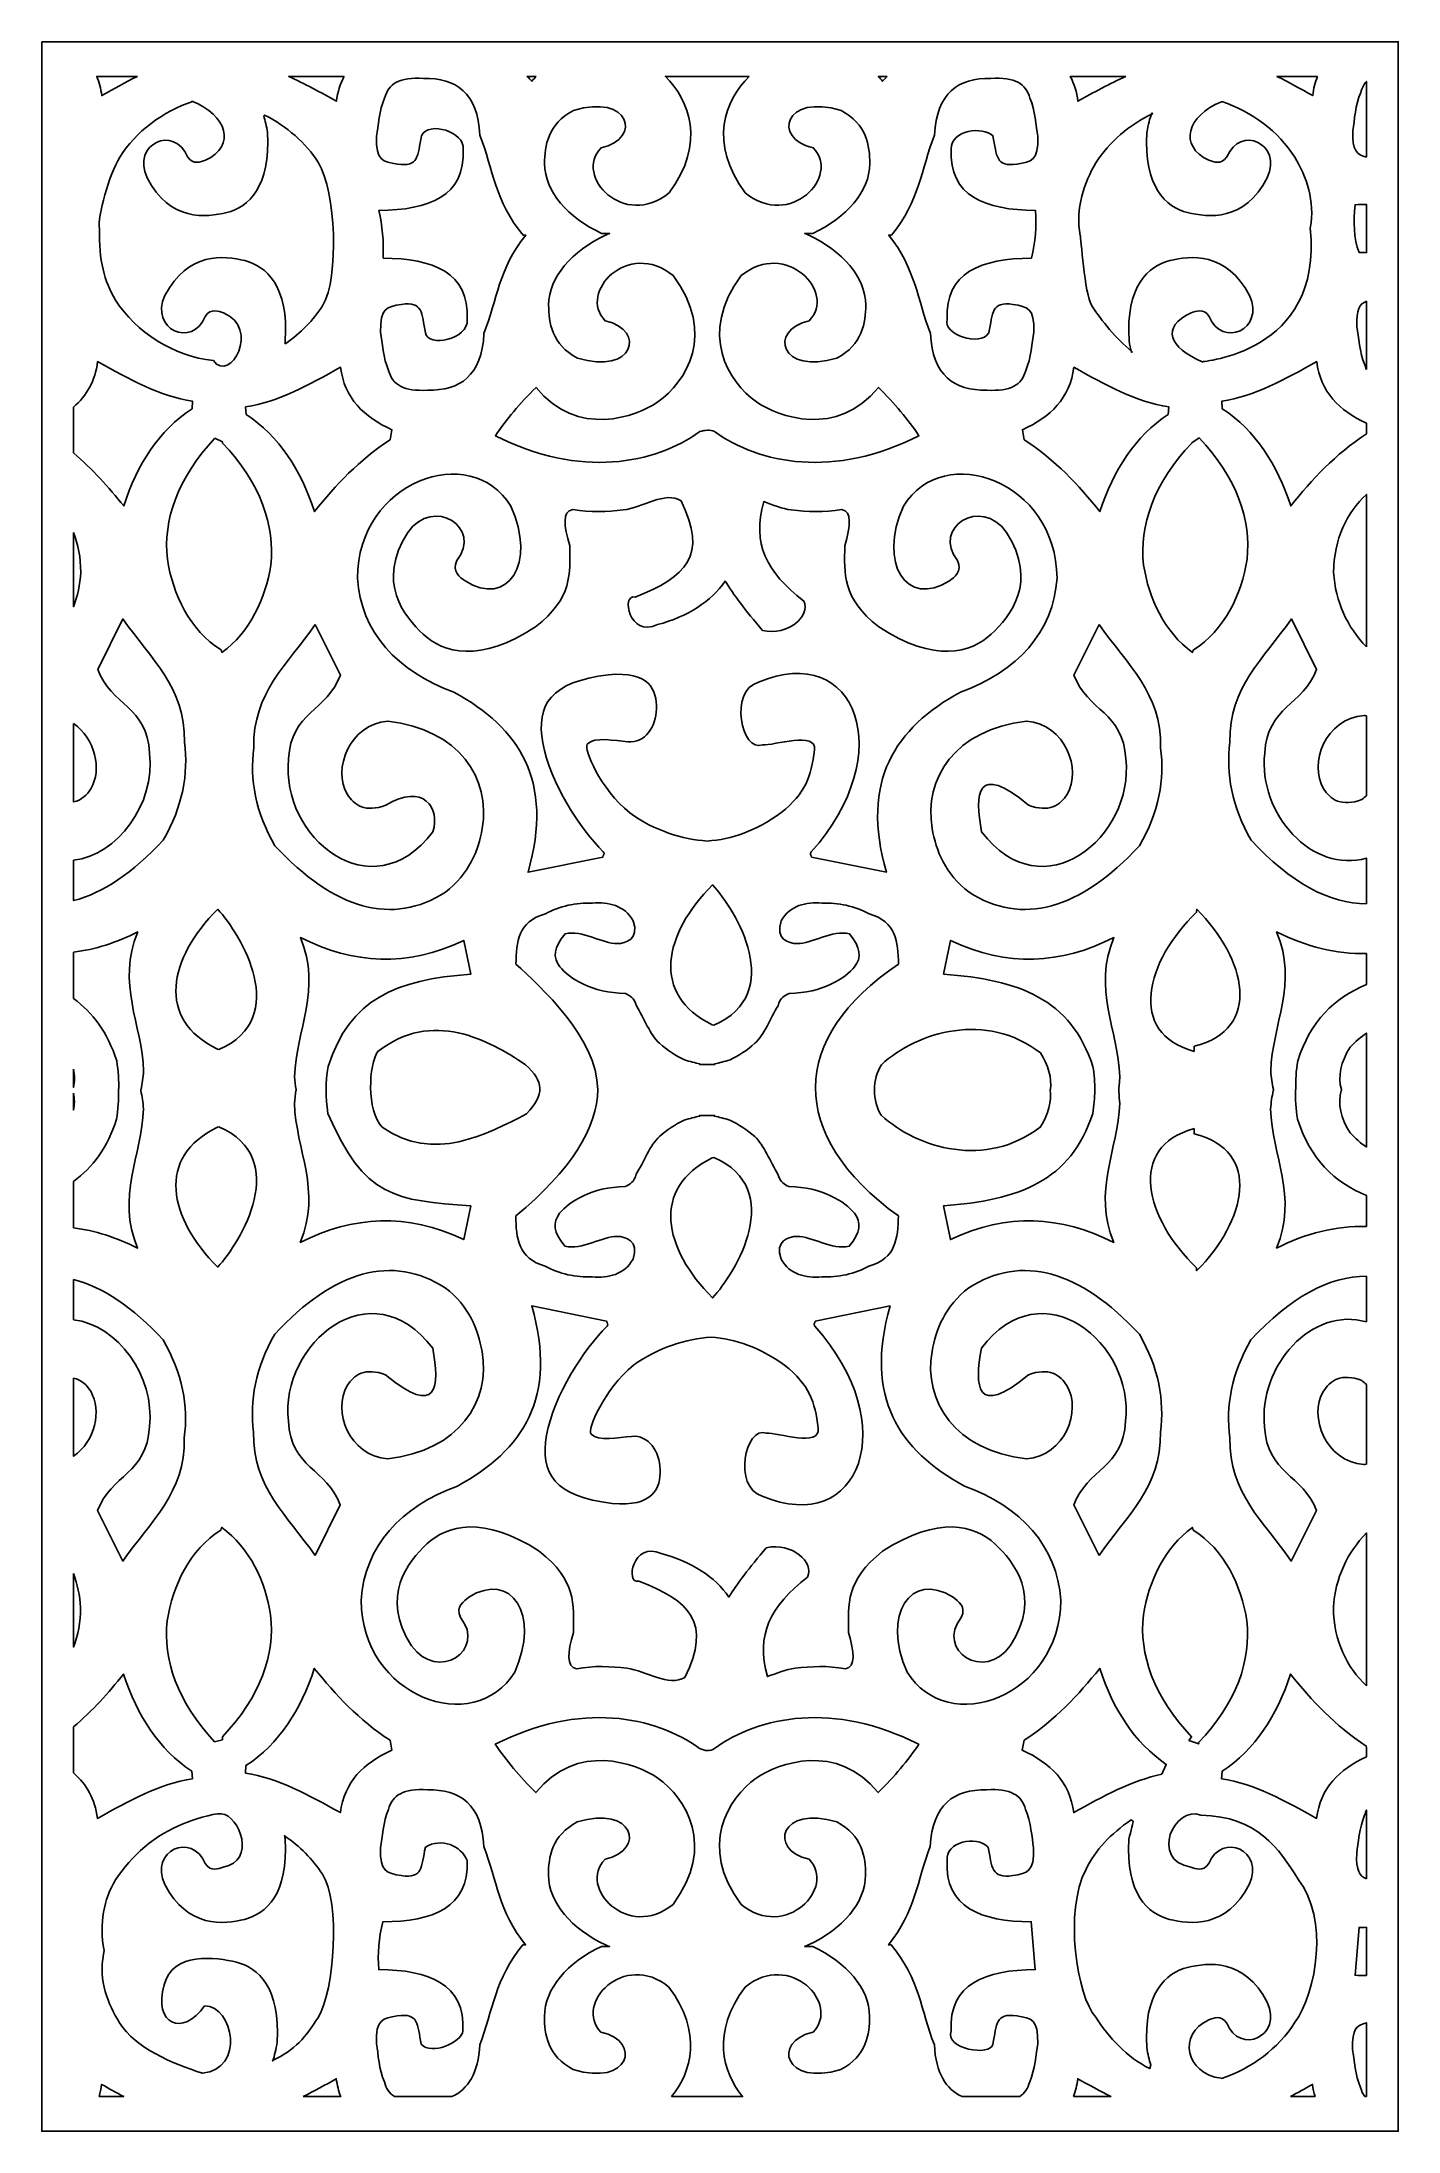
# Model space of a CAD drawing. Header units: centimetres. Extents: x -8.3 to 6.8, y -11.2 to 12.2.
import ezdxf

# ---------------------------------------------------------------- set-up
doc = ezdxf.new("R2010")
doc.units = ezdxf.units.CM
doc.header["$MEASUREMENT"] = 0
doc.layers.add('layer 1', color=7, linetype='Continuous')

msp = doc.modelspace()

# ---------------------------------------------------------------- linework, layer by layer
at = {"layer": 'layer 1', "color": 242}
for points, knots in [([(-8.30834, 12.18728), (-8.30834, 12.18728), (-8.30834, -11.1616), (-8.30834, -11.1616), (-8.30834, -11.1616), (-8.30834, -11.1616), (6.84908, -11.1616), (6.84908, -11.1616), (6.84908, -11.1616), (6.84908, -11.1616), (6.84908, 12.18728), (6.84908, 12.18728), (6.84908, 12.18728), (6.84908, 12.18728), (-8.30834, 12.18728), (-8.30834, 12.18728)], [0, 0, 0, 0, 0.2, 0.2, 0.2, 0.2, 0.4, 0.4, 0.4, 0.4, 0.6, 0.6, 0.6, 0.6, 1, 1, 1, 1]), ([(-7.23933, 11.80028), (-7.23933, 11.80028), (-7.69379, 11.80028), (-7.69379, 11.80028), (-7.69379, 11.80028), (-7.66708, 11.73519), (-7.64843, 11.66411), (-7.63873, 11.58632), (-7.63873, 11.58632), (-7.50478, 11.66112), (-7.3722, 11.73466), (-7.23933, 11.80028)], [0, 0, 0, 0, 0.25, 0.25, 0.25, 0.25, 0.5, 0.5, 0.5, 0.5, 1, 1, 1, 1]), ([(-4.93058, 11.80028), (-4.93058, 11.80028), (-5.54944, 11.80028), (-5.54944, 11.80028), (-5.54944, 11.80028), (-5.37118, 11.72067), (-5.19445, 11.62285), (-5.01526, 11.52278), (-5.01526, 11.52278), (-5.00229, 11.62667), (-4.97334, 11.71863), (-4.93058, 11.80028)], [0, 0, 0, 0, 0.25, 0.25, 0.25, 0.25, 0.5, 0.5, 0.5, 0.5, 1, 1, 1, 1]), ([(-4.49527, 9.76864), (-3.93524, 9.76665), (-3.5281, 9.60976), (-3.55475, 9.08482), (-3.55475, 9.08482), (-3.53614, 8.85533), (-3.99724, 8.77103), (-4.02061, 8.93542), (-4.02061, 8.93542), (-4.06596, 9.16019), (-4.0472, 9.28532), (-4.28917, 9.25299), (-4.28917, 9.25299), (-4.45354, 9.22327), (-4.52989, 9.21607), (-4.52198, 8.94128), (-4.52198, 8.94128), (-4.50142, 8.82547), (-4.49372, 8.65297), (-4.43291, 8.51494), (-4.43291, 8.51494), (-4.38827, 8.35032), (-4.26562, 8.2795), (-3.99717, 8.29372), (-3.99717, 8.29372), (-3.63313, 8.28792), (-3.39128, 8.45468), (-3.36723, 8.92901), (-3.36723, 8.92901), (-3.22004, 9.30513), (-3.20211, 9.65284), (-2.90066, 10.02662), (-2.90066, 10.02662), (-2.90066, 10.02662), (-2.93054, 10.02663), (-2.93054, 10.02663), (-2.93054, 10.02663), (-3.24694, 10.40762), (-3.26293, 10.76073), (-3.41262, 11.14319), (-3.41262, 11.14319), (-3.43666, 11.61753), (-3.67851, 11.78428), (-4.04256, 11.77848), (-4.04256, 11.77848), (-4.311, 11.79271), (-4.43366, 11.72188), (-4.4783, 11.55727), (-4.4783, 11.55727), (-4.5391, 11.41923), (-4.5468, 11.24673), (-4.56737, 11.13093), (-4.56737, 11.13093), (-4.57527, 10.85614), (-4.49893, 10.84894), (-4.33455, 10.81921), (-4.33455, 10.81921), (-4.09257, 10.78688), (-4.11134, 10.91201), (-4.06599, 11.13678), (-4.06599, 11.13678), (-3.98624, 11.30859), (-3.57498, 11.17782), (-3.60013, 10.98738), (-3.60013, 10.98738), (-3.57348, 10.46245), (-3.98062, 10.30556), (-4.54065, 10.30357), (-4.54065, 10.30357), (-4.50304, 10.13287), (-4.48491, 9.95557), (-4.49527, 9.76864)], [0, 0, 0, 0, 0.05263158, 0.05263158, 0.05263158, 0.05263158, 0.10526316, 0.10526316, 0.10526316, 0.10526316, 0.15789474, 0.15789474, 0.15789474, 0.15789474, 0.21052632, 0.21052632, 0.21052632, 0.21052632, 0.26315789, 0.26315789, 0.26315789, 0.26315789, 0.31578947, 0.31578947, 0.31578947, 0.31578947, 0.36842105, 0.36842105, 0.36842105, 0.36842105, 0.42105263, 0.42105263, 0.42105263, 0.42105263, 0.47368421, 0.47368421, 0.47368421, 0.47368421, 0.52631579, 0.52631579, 0.52631579, 0.52631579, 0.57894737, 0.57894737, 0.57894737, 0.57894737, 0.63157895, 0.63157895, 0.63157895, 0.63157895, 0.68421053, 0.68421053, 0.68421053, 0.68421053, 0.73684211, 0.73684211, 0.73684211, 0.73684211, 0.78947368, 0.78947368, 0.78947368, 0.78947368, 0.84210526, 0.84210526, 0.84210526, 0.84210526, 0.89473684, 0.89473684, 0.89473684, 0.89473684, 1, 1, 1, 1]), ([(-0.40548, 11.80028), (-0.40548, 11.80028), (-1.33991, 11.80028), (-1.33991, 11.80028), (-1.33991, 11.80028), (-1.07655, 11.53825), (-0.88065, 11.05936), (-1.29813, 10.49761), (-1.29813, 10.49761), (-1.80054, 10.09071), (-2.36721, 10.6861), (-2.05825, 11.00155), (-2.05825, 11.00155), (-1.5912, 11.10817), (-1.7427, 11.61473), (-2.36815, 11.41893), (-2.36815, 11.41893), (-2.65247, 11.27022), (-2.69142, 11.02217), (-2.68962, 10.82624), (-2.68962, 10.82624), (-2.6867, 10.51213), (-2.43089, 10.22141), (-2.05315, 10.04621), (-2.05315, 10.04621), (-2.05315, 10.04621), (-1.96236, 10.04628), (-1.96236, 10.04628), (-1.96236, 10.04628), (-1.97772, 10.0397), (-1.99286, 10.03292), (-2.00785, 10.02596), (-2.00785, 10.02596), (-2.00781, 10.02595), (-2.00779, 10.02594), (-2.00775, 10.02593), (-2.00775, 10.02593), (-2.00775, 10.02593), (-2.00793, 10.02593), (-2.00793, 10.02593), (-2.00793, 10.02593), (-2.38559, 9.85072), (-2.64132, 9.56003), (-2.64422, 9.24598), (-2.64422, 9.24598), (-2.64604, 9.05004), (-2.60709, 8.80199), (-2.32276, 8.65327), (-2.32276, 8.65327), (-1.69732, 8.45748), (-1.54582, 8.96403), (-2.01287, 9.07066), (-2.01287, 9.07066), (-2.32182, 9.3861), (-1.75516, 9.98149), (-1.25275, 9.57458), (-1.25275, 9.57458), (-0.76912, 8.92383), (-1.10867, 8.38419), (-1.42263, 8.16417), (-1.42263, 8.16417), (-1.66262, 7.99598), (-2.32835, 7.75449), (-2.78529, 8.32578), (-2.78529, 8.32578), (-2.96974, 8.14576), (-3.11367, 7.96574), (-3.23917, 7.78571), (-3.23917, 7.78571), (-2.29432, 7.30295), (-1.45176, 7.47178), (-0.95562, 7.83097), (-0.95562, 7.83097), (-0.89583, 7.84974), (-0.84156, 7.85277), (-0.78978, 7.83096), (-0.78978, 7.83096), (-0.29364, 7.47178), (0.54892, 7.30296), (1.49377, 7.78571), (1.49377, 7.78571), (1.36826, 7.96574), (1.22434, 8.14576), (1.03989, 8.32578), (1.03989, 8.32578), (0.58295, 7.75449), (-0.08278, 7.99598), (-0.32277, 8.16417), (-0.32277, 8.16417), (-0.63673, 8.38419), (-0.97628, 8.92383), (-0.49265, 9.57458), (-0.49265, 9.57458), (0.00976, 9.98149), (0.57642, 9.3861), (0.26747, 9.07066), (0.26747, 9.07066), (-0.19958, 8.96403), (-0.04809, 8.45748), (0.57736, 8.65327), (0.57736, 8.65327), (0.86169, 8.80199), (0.90064, 9.05004), (0.89883, 9.24598), (0.89883, 9.24598), (0.89592, 9.56003), (0.64018, 9.85072), (0.26253, 10.02593), (0.26253, 10.02593), (0.26253, 10.02593), (0.26235, 10.02593), (0.26235, 10.02593), (0.26235, 10.02593), (0.26239, 10.02594), (0.26241, 10.02595), (0.26244, 10.02596), (0.26244, 10.02596), (0.24746, 10.03292), (0.23232, 10.0397), (0.21696, 10.04628), (0.21696, 10.04628), (0.21696, 10.04628), (0.30775, 10.04621), (0.30775, 10.04621), (0.30775, 10.04621), (0.68549, 10.22141), (0.9413, 10.51213), (0.94421, 10.82624), (0.94421, 10.82624), (0.94602, 11.02217), (0.90707, 11.27022), (0.62275, 11.41893), (0.62275, 11.41893), (-0.0027, 11.61473), (-0.1542, 11.10817), (0.31285, 11.00155), (0.31285, 11.00155), (0.62181, 10.6861), (0.05514, 10.09071), (-0.44727, 10.49761), (-0.44727, 10.49761), (-0.86476, 11.05936), (-0.66884, 11.53825), (-0.40548, 11.80028)], [0, 0, 0, 0, 0.02702703, 0.02702703, 0.02702703, 0.02702703, 0.05405405, 0.05405405, 0.05405405, 0.05405405, 0.08108108, 0.08108108, 0.08108108, 0.08108108, 0.10810811, 0.10810811, 0.10810811, 0.10810811, 0.13513514, 0.13513514, 0.13513514, 0.13513514, 0.16216216, 0.16216216, 0.16216216, 0.16216216, 0.18918919, 0.18918919, 0.18918919, 0.18918919, 0.21621622, 0.21621622, 0.21621622, 0.21621622, 0.24324324, 0.24324324, 0.24324324, 0.24324324, 0.27027027, 0.27027027, 0.27027027, 0.27027027, 0.2972973, 0.2972973, 0.2972973, 0.2972973, 0.32432432, 0.32432432, 0.32432432, 0.32432432, 0.35135135, 0.35135135, 0.35135135, 0.35135135, 0.37837838, 0.37837838, 0.37837838, 0.37837838, 0.40540541, 0.40540541, 0.40540541, 0.40540541, 0.43243243, 0.43243243, 0.43243243, 0.43243243, 0.45945946, 0.45945946, 0.45945946, 0.45945946, 0.48648649, 0.48648649, 0.48648649, 0.48648649, 0.51351351, 0.51351351, 0.51351351, 0.51351351, 0.54054054, 0.54054054, 0.54054054, 0.54054054, 0.56756757, 0.56756757, 0.56756757, 0.56756757, 0.59459459, 0.59459459, 0.59459459, 0.59459459, 0.62162162, 0.62162162, 0.62162162, 0.62162162, 0.64864865, 0.64864865, 0.64864865, 0.64864865, 0.67567568, 0.67567568, 0.67567568, 0.67567568, 0.7027027, 0.7027027, 0.7027027, 0.7027027, 0.72972973, 0.72972973, 0.72972973, 0.72972973, 0.75675676, 0.75675676, 0.75675676, 0.75675676, 0.78378378, 0.78378378, 0.78378378, 0.78378378, 0.81081081, 0.81081081, 0.81081081, 0.81081081, 0.83783784, 0.83783784, 0.83783784, 0.83783784, 0.86486486, 0.86486486, 0.86486486, 0.86486486, 0.89189189, 0.89189189, 0.89189189, 0.89189189, 0.91891892, 0.91891892, 0.91891892, 0.91891892, 0.94594595, 0.94594595, 0.94594595, 0.94594595, 1, 1, 1, 1]), ([(-2.78481, 11.80028), (-2.78481, 11.80028), (-2.88465, 11.80028), (-2.88465, 11.80028), (-2.88465, 11.80028), (-2.86705, 11.78233), (-2.84906, 11.76438), (-2.83067, 11.74643), (-2.83067, 11.74643), (-2.81561, 11.76526), (-2.80031, 11.78319), (-2.78481, 11.80028)], [0, 0, 0, 0, 0.25, 0.25, 0.25, 0.25, 0.5, 0.5, 0.5, 0.5, 1, 1, 1, 1]), ([(1.13925, 11.80028), (1.13925, 11.80028), (1.03942, 11.80028), (1.03942, 11.80028), (1.03942, 11.80028), (1.05491, 11.78319), (1.0702, 11.76526), (1.08526, 11.74643), (1.08526, 11.74643), (1.10366, 11.76438), (1.12164, 11.78233), (1.13925, 11.80028)], [0, 0, 0, 0, 0.25, 0.25, 0.25, 0.25, 0.5, 0.5, 0.5, 0.5, 1, 1, 1, 1]), ([(2.74987, 9.76864), (2.18984, 9.76665), (1.7827, 9.60976), (1.80935, 9.08482), (1.80935, 9.08482), (1.75755, 8.91565), (2.1815, 8.77206), (2.27521, 8.93542), (2.27521, 8.93542), (2.32056, 9.16019), (2.30179, 9.28532), (2.54376, 9.25299), (2.54376, 9.25299), (2.70814, 9.22327), (2.78449, 9.21607), (2.77658, 8.94128), (2.77658, 8.94128), (2.75602, 8.82547), (2.74832, 8.65297), (2.6875, 8.51494), (2.6875, 8.51494), (2.64287, 8.35032), (2.52022, 8.2795), (2.25177, 8.29372), (2.25177, 8.29372), (1.88773, 8.28792), (1.64587, 8.45468), (1.62183, 8.92901), (1.62183, 8.92901), (1.47464, 9.30513), (1.45671, 9.65284), (1.15526, 10.02662), (1.15526, 10.02662), (1.15526, 10.02662), (1.18514, 10.02663), (1.18514, 10.02663), (1.18514, 10.02663), (1.50154, 10.40762), (1.51753, 10.76073), (1.66721, 11.14319), (1.66721, 11.14319), (1.69126, 11.61753), (1.93311, 11.78428), (2.29716, 11.77848), (2.29716, 11.77848), (2.5656, 11.79271), (2.68826, 11.72188), (2.73289, 11.55727), (2.73289, 11.55727), (2.7937, 11.41923), (2.80139, 11.24673), (2.82196, 11.13093), (2.82196, 11.13093), (2.82987, 10.85614), (2.75353, 10.84894), (2.58915, 10.81921), (2.58915, 10.81921), (2.34717, 10.78688), (2.36594, 10.91201), (2.32059, 11.13678), (2.32059, 11.13678), (2.20728, 11.24332), (1.8505, 11.20773), (1.85473, 10.98738), (1.85473, 10.98738), (1.82807, 10.46245), (2.23522, 10.30556), (2.79525, 10.30357), (2.79525, 10.30357), (2.81121, 10.12525), (2.79609, 9.94694), (2.74987, 9.76864)], [0, 0, 0, 0, 0.05263158, 0.05263158, 0.05263158, 0.05263158, 0.10526316, 0.10526316, 0.10526316, 0.10526316, 0.15789474, 0.15789474, 0.15789474, 0.15789474, 0.21052632, 0.21052632, 0.21052632, 0.21052632, 0.26315789, 0.26315789, 0.26315789, 0.26315789, 0.31578947, 0.31578947, 0.31578947, 0.31578947, 0.36842105, 0.36842105, 0.36842105, 0.36842105, 0.42105263, 0.42105263, 0.42105263, 0.42105263, 0.47368421, 0.47368421, 0.47368421, 0.47368421, 0.52631579, 0.52631579, 0.52631579, 0.52631579, 0.57894737, 0.57894737, 0.57894737, 0.57894737, 0.63157895, 0.63157895, 0.63157895, 0.63157895, 0.68421053, 0.68421053, 0.68421053, 0.68421053, 0.73684211, 0.73684211, 0.73684211, 0.73684211, 0.78947368, 0.78947368, 0.78947368, 0.78947368, 0.84210526, 0.84210526, 0.84210526, 0.84210526, 0.89473684, 0.89473684, 0.89473684, 0.89473684, 1, 1, 1, 1]), ([(3.80405, 11.80028), (3.80405, 11.80028), (3.18519, 11.80028), (3.18519, 11.80028), (3.18519, 11.80028), (3.22795, 11.71863), (3.25689, 11.62667), (3.26986, 11.52278), (3.26986, 11.52278), (3.44905, 11.62285), (3.62579, 11.72067), (3.80405, 11.80028)], [0, 0, 0, 0, 0.25, 0.25, 0.25, 0.25, 0.5, 0.5, 0.5, 0.5, 1, 1, 1, 1]), ([(5.9484, 11.80028), (5.9484, 11.80028), (5.49394, 11.80028), (5.49394, 11.80028), (5.49394, 11.80028), (5.6268, 11.73466), (5.75938, 11.66112), (5.89332, 11.58632), (5.89332, 11.58632), (5.90303, 11.66411), (5.92169, 11.73519), (5.9484, 11.80028)], [0, 0, 0, 0, 0.25, 0.25, 0.25, 0.25, 0.5, 0.5, 0.5, 0.5, 1, 1, 1, 1]), ([(6.49433, 10.89818), (6.49433, 10.89818), (6.49433, 11.74492), (6.49433, 11.74492), (6.49433, 11.74492), (6.46455, 11.712), (6.44382, 11.67072), (6.43028, 11.6208), (6.43028, 11.6208), (6.36947, 11.48277), (6.36178, 11.31027), (6.34121, 11.19447), (6.34121, 11.19447), (6.33472, 10.96878), (6.38507, 10.92358), (6.49433, 10.89818)], [0, 0, 0, 0, 0.2, 0.2, 0.2, 0.2, 0.4, 0.4, 0.4, 0.4, 0.6, 0.6, 0.6, 0.6, 1, 1, 1, 1]), ([(-7.6636, 10.09617), (-7.66957, 9.74067), (-7.61303, 9.51804), (-7.48329, 9.30077), (-7.48329, 9.30077), (-7.2538, 8.94275), (-6.83968, 8.67413), (-6.39127, 8.624), (-6.39127, 8.624), (-6.20276, 8.36253), (-5.86125, 8.9906), (-6.27922, 9.15751), (-6.27922, 9.15751), (-6.33362, 9.17376), (-6.41428, 9.21599), (-6.48093, 9.1189), (-6.48093, 9.1189), (-6.62465, 8.75889), (-7.10954, 8.97242), (-6.93212, 9.35253), (-6.93212, 9.35253), (-6.6774, 9.84516), (-6.26828, 9.79845), (-6.041, 9.74176), (-6.041, 9.74176), (-5.79906, 9.68143), (-5.54929, 9.45487), (-5.58693, 8.84693), (-5.58693, 8.84693), (-5.58843, 8.83695), (-5.59002, 8.8272), (-5.59167, 8.81757), (-5.59167, 8.81757), (-5.59167, 8.81757), (-5.58223, 8.8162), (-5.58223, 8.8162), (-5.58223, 8.8162), (-5.41648, 8.93048), (-5.27464, 9.07505), (-5.17069, 9.23723), (-5.17069, 9.23723), (-4.97937, 9.55762), (-5.025, 10.51502), (-5.21607, 10.83498), (-5.21607, 10.83498), (-5.35799, 11.0564), (-5.57055, 11.24495), (-5.81816, 11.36848), (-5.81816, 11.36848), (-5.81816, 11.36848), (-5.82889, 11.35921), (-5.82889, 11.35921), (-5.82889, 11.35921), (-5.81132, 11.30524), (-5.79701, 11.24409), (-5.78653, 11.17405), (-5.78653, 11.17405), (-5.74889, 10.56611), (-5.99866, 10.33955), (-6.24059, 10.27921), (-6.24059, 10.27921), (-6.46788, 10.22253), (-6.87699, 10.17583), (-7.13171, 10.66845), (-7.13171, 10.66845), (-7.30913, 11.04856), (-6.82425, 11.26209), (-6.68052, 10.90209), (-6.68052, 10.90209), (-6.61387, 10.80499), (-6.53322, 10.84723), (-6.47881, 10.86348), (-6.47881, 10.86348), (-6.12983, 11.02627), (-6.23935, 11.36944), (-6.63179, 11.52338), (-6.63179, 11.52338), (-6.63179, 11.52338), (-6.63171, 11.52349), (-6.63171, 11.52349), (-6.63171, 11.52349), (-6.63171, 11.52349), (-6.62014, 11.51984), (-6.62014, 11.51984), (-6.62014, 11.51984), (-6.95873, 11.41161), (-7.25621, 11.18199), (-7.43791, 10.89852), (-7.43791, 10.89852), (-7.55481, 10.70275), (-7.68993, 10.23732), (-7.6636, 10.09617)], [0, 0, 0, 0, 0.04166667, 0.04166667, 0.04166667, 0.04166667, 0.08333333, 0.08333333, 0.08333333, 0.08333333, 0.125, 0.125, 0.125, 0.125, 0.16666667, 0.16666667, 0.16666667, 0.16666667, 0.20833333, 0.20833333, 0.20833333, 0.20833333, 0.25, 0.25, 0.25, 0.25, 0.29166667, 0.29166667, 0.29166667, 0.29166667, 0.33333333, 0.33333333, 0.33333333, 0.33333333, 0.375, 0.375, 0.375, 0.375, 0.41666667, 0.41666667, 0.41666667, 0.41666667, 0.45833333, 0.45833333, 0.45833333, 0.45833333, 0.5, 0.5, 0.5, 0.5, 0.54166667, 0.54166667, 0.54166667, 0.54166667, 0.58333333, 0.58333333, 0.58333333, 0.58333333, 0.625, 0.625, 0.625, 0.625, 0.66666667, 0.66666667, 0.66666667, 0.66666667, 0.70833333, 0.70833333, 0.70833333, 0.70833333, 0.75, 0.75, 0.75, 0.75, 0.79166667, 0.79166667, 0.79166667, 0.79166667, 0.83333333, 0.83333333, 0.83333333, 0.83333333, 0.875, 0.875, 0.875, 0.875, 0.91666667, 0.91666667, 0.91666667, 0.91666667, 1, 1, 1, 1]), ([(4.09571, 11.39421), (4.09864, 11.39077), (4.10157, 11.38732), (4.10449, 11.38386), (4.10449, 11.38386), (3.84333, 11.26091), (3.61862, 11.0658), (3.47067, 10.83498), (3.47067, 10.83498), (3.34092, 10.61771), (3.23895, 10.32642), (3.2962, 10.023), (3.2962, 10.023), (3.30211, 10.01605), (3.34315, 9.37479), (3.42529, 9.23723), (3.42529, 9.23723), (3.53685, 9.06318), (3.69406, 8.87515), (3.87766, 8.72212), (3.87766, 8.72212), (3.87766, 8.72212), (3.86761, 8.71748), (3.86761, 8.71748), (3.86761, 8.71748), (3.85731, 8.75698), (3.84856, 8.79997), (3.84153, 8.84693), (3.84153, 8.84693), (3.80389, 9.45487), (4.05366, 9.68143), (4.2956, 9.74176), (4.2956, 9.74176), (4.52288, 9.79845), (4.932, 9.84516), (5.18671, 9.35253), (5.18671, 9.35253), (5.36413, 8.97242), (4.87925, 8.75889), (4.73552, 9.1189), (4.73552, 9.1189), (4.66888, 9.21599), (4.58822, 9.17376), (4.53381, 9.15751), (4.53381, 9.15751), (4.19308, 8.99857), (4.28949, 8.76801), (4.65952, 8.61109), (4.65952, 8.61109), (4.64587, 8.62045), (6.00988, 8.69029), (5.86615, 10.10635), (5.86615, 10.10635), (5.9234, 10.40976), (5.82225, 10.68125), (5.69251, 10.89852), (5.69251, 10.89852), (5.51122, 11.18135), (5.21469, 11.41056), (4.87707, 11.5191), (4.87707, 11.5191), (4.87707, 11.5191), (4.87342, 11.51813), (4.87342, 11.51813), (4.87342, 11.51813), (4.49161, 11.36178), (4.38832, 11.02445), (4.73341, 10.86348), (4.73341, 10.86348), (4.78781, 10.84723), (4.86847, 10.80499), (4.93512, 10.90209), (4.93512, 10.90209), (5.07885, 11.26209), (5.56373, 11.04856), (5.38631, 10.66845), (5.38631, 10.66845), (5.13159, 10.17583), (4.72248, 10.22253), (4.49519, 10.27921), (4.49519, 10.27921), (4.25326, 10.33955), (4.00349, 10.56611), (4.04113, 11.17405), (4.04113, 11.17405), (4.05394, 11.25969), (4.07249, 11.33206), (4.09571, 11.39421)], [0, 0, 0, 0, 0.04347826, 0.04347826, 0.04347826, 0.04347826, 0.08695652, 0.08695652, 0.08695652, 0.08695652, 0.13043478, 0.13043478, 0.13043478, 0.13043478, 0.17391304, 0.17391304, 0.17391304, 0.17391304, 0.2173913, 0.2173913, 0.2173913, 0.2173913, 0.26086957, 0.26086957, 0.26086957, 0.26086957, 0.30434783, 0.30434783, 0.30434783, 0.30434783, 0.34782609, 0.34782609, 0.34782609, 0.34782609, 0.39130435, 0.39130435, 0.39130435, 0.39130435, 0.43478261, 0.43478261, 0.43478261, 0.43478261, 0.47826087, 0.47826087, 0.47826087, 0.47826087, 0.52173913, 0.52173913, 0.52173913, 0.52173913, 0.56521739, 0.56521739, 0.56521739, 0.56521739, 0.60869565, 0.60869565, 0.60869565, 0.60869565, 0.65217391, 0.65217391, 0.65217391, 0.65217391, 0.69565217, 0.69565217, 0.69565217, 0.69565217, 0.73913043, 0.73913043, 0.73913043, 0.73913043, 0.7826087, 0.7826087, 0.7826087, 0.7826087, 0.82608696, 0.82608696, 0.82608696, 0.82608696, 0.86956522, 0.86956522, 0.86956522, 0.86956522, 0.91304348, 0.91304348, 0.91304348, 0.91304348, 1, 1, 1, 1]), ([(6.49433, 9.83072), (6.49433, 9.83072), (6.49433, 10.37042), (6.49433, 10.37042), (6.49433, 10.37042), (6.45318, 10.36833), (6.41101, 10.36726), (6.36792, 10.36711), (6.36792, 10.36711), (6.34765, 10.17681), (6.34967, 9.99406), (6.4133, 9.83218), (6.4133, 9.83218), (6.4407, 9.83208), (6.46771, 9.83159), (6.49433, 9.83072)], [0, 0, 0, 0, 0.2, 0.2, 0.2, 0.2, 0.4, 0.4, 0.4, 0.4, 0.6, 0.6, 0.6, 0.6, 1, 1, 1, 1]), ([(6.49433, 8.52525), (6.49433, 8.52525), (6.49433, 9.28768), (6.49433, 9.28768), (6.49433, 9.28768), (6.41658, 9.25794), (6.38108, 9.1965), (6.38659, 9.00483), (6.38659, 9.00483), (6.40716, 8.88902), (6.41486, 8.71652), (6.47567, 8.57849), (6.47567, 8.57849), (6.48082, 8.5595), (6.487, 8.54175), (6.49433, 8.52525)], [0, 0, 0, 0, 0.2, 0.2, 0.2, 0.2, 0.4, 0.4, 0.4, 0.4, 0.6, 0.6, 0.6, 0.6, 1, 1, 1, 1]), ([(-7.95359, 8.10451), (-7.95359, 8.10451), (-7.95359, 7.59214), (-7.95359, 7.59214), (-7.95359, 7.59214), (-7.74046, 7.4116), (-7.56197, 7.20953), (-7.39283, 7.00161), (-7.39283, 7.00161), (-7.24009, 7.46665), (-6.99899, 7.8423), (-6.62874, 8.08733), (-6.62874, 8.08733), (-6.62874, 8.08733), (-6.62292, 8.16979), (-6.62292, 8.16979), (-6.62292, 8.16979), (-6.98737, 8.22721), (-7.33097, 8.41577), (-7.6841, 8.61297), (-7.6841, 8.61297), (-7.71111, 8.39657), (-7.80733, 8.23185), (-7.95359, 8.10451)], [0, 0, 0, 0, 0.14285714, 0.14285714, 0.14285714, 0.14285714, 0.28571429, 0.28571429, 0.28571429, 0.28571429, 0.42857143, 0.42857143, 0.42857143, 0.42857143, 0.57142857, 0.57142857, 0.57142857, 0.57142857, 0.71428571, 0.71428571, 0.71428571, 0.71428571, 1, 1, 1, 1]), ([(-6.02524, 8.02378), (-5.65498, 7.77875), (-5.41388, 7.40311), (-5.26115, 6.93806), (-5.26115, 6.93806), (-5.02186, 7.23223), (-4.76384, 7.51473), (-4.41551, 7.74103), (-4.41551, 7.74103), (-4.41551, 7.74103), (-4.39511, 7.85249), (-4.39511, 7.85249), (-4.39511, 7.85249), (-4.70992, 7.99279), (-4.92702, 8.20604), (-4.96988, 8.54943), (-4.96988, 8.54943), (-5.32301, 8.35222), (-5.6666, 8.16367), (-6.03106, 8.10625), (-6.03106, 8.10625), (-6.03106, 8.10625), (-6.02524, 8.02378), (-6.02524, 8.02378)], [0, 0, 0, 0, 0.14285714, 0.14285714, 0.14285714, 0.14285714, 0.28571429, 0.28571429, 0.28571429, 0.28571429, 0.42857143, 0.42857143, 0.42857143, 0.42857143, 0.57142857, 0.57142857, 0.57142857, 0.57142857, 0.71428571, 0.71428571, 0.71428571, 0.71428571, 1, 1, 1, 1]), ([(4.27984, 8.02378), (3.90958, 7.77875), (3.66848, 7.40311), (3.51575, 6.93806), (3.51575, 6.93806), (3.27646, 7.23223), (3.01844, 7.51473), (2.67011, 7.74103), (2.67011, 7.74103), (2.67011, 7.74103), (2.6497, 7.85249), (2.6497, 7.85249), (2.6497, 7.85249), (2.96452, 7.99279), (3.18162, 8.20604), (3.22448, 8.54943), (3.22448, 8.54943), (3.57761, 8.35222), (3.9212, 8.16367), (4.28566, 8.10625), (4.28566, 8.10625), (4.28566, 8.10625), (4.27984, 8.02378), (4.27984, 8.02378)], [0, 0, 0, 0, 0.14285714, 0.14285714, 0.14285714, 0.14285714, 0.28571429, 0.28571429, 0.28571429, 0.28571429, 0.42857143, 0.42857143, 0.42857143, 0.42857143, 0.57142857, 0.57142857, 0.57142857, 0.57142857, 0.71428571, 0.71428571, 0.71428571, 0.71428571, 1, 1, 1, 1]), ([(6.49433, 7.81145), (6.49433, 7.81145), (6.49433, 7.92473), (6.49433, 7.92473), (6.49433, 7.92473), (6.18987, 8.0651), (5.98069, 8.27659), (5.9387, 8.61297), (5.9387, 8.61297), (5.58556, 8.41577), (5.24197, 8.22721), (4.87751, 8.16979), (4.87751, 8.16979), (4.87751, 8.16979), (4.88334, 8.08733), (4.88334, 8.08733), (4.88334, 8.08733), (5.25359, 7.8423), (5.49469, 7.46665), (5.64743, 7.00161), (5.64743, 7.00161), (5.88672, 7.29577), (6.14474, 7.57826), (6.49307, 7.80458), (6.49307, 7.80458), (6.49307, 7.80458), (6.49433, 7.81145), (6.49433, 7.81145)], [0, 0, 0, 0, 0.125, 0.125, 0.125, 0.125, 0.25, 0.25, 0.25, 0.25, 0.375, 0.375, 0.375, 0.375, 0.5, 0.5, 0.5, 0.5, 0.625, 0.625, 0.625, 0.625, 0.75, 0.75, 0.75, 0.75, 1, 1, 1, 1]), ([(-6.3744, 7.75663), (-6.3744, 7.75663), (-6.28743, 7.71668), (-6.28743, 7.71668), (-6.28743, 7.71668), (-6.28743, 7.71668), (-6.28787, 7.70185), (-6.28787, 7.70185), (-6.28787, 7.70185), (-5.86319, 7.25753), (-5.69925, 6.77862), (-5.7492, 6.34044), (-5.7492, 6.34044), (-5.80778, 5.96832), (-5.97925, 5.59012), (-6.29639, 5.36274), (-6.29639, 5.36274), (-6.2993, 5.37213), (-6.30221, 5.38153), (-6.30519, 5.39091), (-6.30519, 5.39091), (-6.656, 5.61295), (-6.84304, 6.01185), (-6.90478, 6.40399), (-6.90478, 6.40399), (-6.9544, 6.83928), (-6.79288, 7.31478), (-6.3744, 7.75663)], [0, 0, 0, 0, 0.125, 0.125, 0.125, 0.125, 0.25, 0.25, 0.25, 0.25, 0.375, 0.375, 0.375, 0.375, 0.5, 0.5, 0.5, 0.5, 0.625, 0.625, 0.625, 0.625, 0.75, 0.75, 0.75, 0.75, 1, 1, 1, 1]), ([(-0.25422, 5.60847), (-0.44623, 5.83449), (-0.58073, 6.01302), (-0.67251, 6.15997), (-0.67251, 6.15997), (-0.82794, 5.9335), (-1.09023, 5.76365), (-1.4285, 5.67474), (-1.4285, 5.67474), (-1.74565, 5.52479), (-1.83796, 6.02501), (-1.67698, 5.98169), (-1.67698, 5.98169), (-1.10629, 6.20591), (-0.86116, 6.44658), (-1.16471, 7.05783), (-1.16471, 7.05783), (-1.34654, 7.17097), (-1.59549, 6.97949), (-1.81237, 6.95614), (-1.81237, 6.95614), (-1.99282, 6.93671), (-2.17639, 6.92244), (-2.37522, 6.96223), (-2.37522, 6.96223), (-2.49345, 6.93835), (-2.47374, 6.7784), (-2.40952, 6.55584), (-2.40952, 6.55584), (-2.40755, 6.24434), (-2.37313, 5.97449), (-2.791, 5.6485), (-2.791, 5.6485), (-3.41597, 5.24237), (-3.8226, 5.35831), (-4.04642, 5.56691), (-4.04642, 5.56691), (-4.25669, 5.76289), (-4.57603, 6.14914), (-4.21727, 6.70541), (-4.21727, 6.70541), (-3.92786, 7.11526), (-3.3803, 6.75322), (-3.67043, 6.38968), (-3.67043, 6.38968), (-3.73032, 6.26338), (-3.63205, 6.20722), (-3.57885, 6.16194), (-3.57885, 6.16194), (-3.10186, 5.86066), (-2.77708, 6.35989), (-3.06526, 6.99778), (-3.06526, 6.99778), (-3.5167, 7.73439), (-4.7777, 7.27463), (-4.78163, 6.1942), (-4.78163, 6.1942), (-4.74335, 5.59107), (-4.33532, 5.14805), (-3.70438, 4.91983), (-3.70438, 4.91983), (-2.97075, 4.51997), (-2.58213, 3.92835), (-2.87498, 2.90687), (-2.87498, 2.90687), (-2.87498, 2.90687), (-2.03847, 3.07733), (-2.03847, 3.07733), (-2.03847, 3.07733), (-2.0348, 3.09757), (-2.0138, 3.11401), (-2.03433, 3.13462), (-2.03433, 3.13462), (-2.29033, 3.39164), (-2.62666, 3.89881), (-2.70903, 4.35193), (-2.70903, 4.35193), (-2.7864, 4.77759), (-2.62288, 5.03618), (-1.9749, 5.11427), (-1.9749, 5.11427), (-1.51961, 5.15629), (-1.43279, 4.94407), (-1.44001, 4.73345), (-1.44001, 4.73345), (-1.4468, 4.53528), (-1.56479, 4.34532), (-1.76012, 4.36541), (-1.76012, 4.36541), (-1.9049, 4.37461), (-2.13161, 4.42778), (-2.21246, 4.33821), (-2.21246, 4.33821), (-2.25647, 4.28945), (-2.0683, 3.83819), (-1.73838, 3.56941), (-1.73838, 3.56941), (-1.45672, 3.36901), (-1.14895, 3.27354), (-0.87271, 3.25601), (-0.87271, 3.25601), (-0.59646, 3.27354), (-0.33067, 3.36901), (-0.049, 3.56941), (-0.049, 3.56941), (0.23016, 3.79684), (0.28785, 3.97074), (0.32633, 4.27352), (0.32633, 4.27352), (0.35355, 4.48766), (-0.12602, 4.32223), (-0.25305, 4.32974), (-0.25305, 4.32974), (-0.49034, 4.24168), (-0.632, 4.93291), (-0.30021, 5.03198), (-0.30021, 5.03198), (0.79644, 5.49264), (1.27269, 4.22777), (0.28893, 3.13462), (0.28893, 3.13462), (0.2684, 3.11401), (0.2894, 3.09757), (0.29307, 3.07733), (0.29307, 3.07733), (0.29307, 3.07733), (1.12958, 2.90687), (1.12958, 2.90687), (1.12958, 2.90687), (0.83673, 3.92835), (1.22535, 4.51997), (1.95898, 4.91983), (1.95898, 4.91983), (2.58992, 5.14805), (2.99795, 5.59107), (3.03623, 6.1942), (3.03623, 6.1942), (3.0323, 7.27463), (1.77129, 7.73439), (1.31986, 6.99778), (1.31986, 6.99778), (1.03168, 6.35989), (1.35646, 5.86066), (1.83345, 6.16194), (1.83345, 6.16194), (1.88665, 6.20722), (1.98491, 6.26338), (1.92503, 6.38968), (1.92503, 6.38968), (1.6349, 6.75322), (2.18246, 7.11526), (2.47186, 6.70541), (2.47186, 6.70541), (2.83063, 6.14914), (2.51129, 5.76289), (2.30103, 5.56691), (2.30103, 5.56691), (2.0772, 5.35831), (1.67057, 5.24237), (1.04559, 5.6485), (1.04559, 5.6485), (0.62773, 5.97449), (0.66215, 6.24434), (0.66412, 6.55584), (0.66412, 6.55584), (0.72834, 6.7784), (0.74805, 6.93835), (0.62982, 6.96223), (0.62982, 6.96223), (0.43099, 6.92244), (0.24741, 6.93671), (0.06696, 6.95614), (0.06696, 6.95614), (-0.03228, 6.96683), (-0.13822, 7.0127), (-0.2414, 7.0485), (-0.2414, 7.0485), (-0.37137, 6.57846), (-0.21617, 6.26586), (0.20634, 5.93742), (0.20634, 5.93742), (0.28606, 5.76933), (0.03149, 5.54599), (-0.25422, 5.60847)], [0, 0, 0, 0, 0.0212766, 0.0212766, 0.0212766, 0.0212766, 0.04255319, 0.04255319, 0.04255319, 0.04255319, 0.06382979, 0.06382979, 0.06382979, 0.06382979, 0.08510638, 0.08510638, 0.08510638, 0.08510638, 0.10638298, 0.10638298, 0.10638298, 0.10638298, 0.12765957, 0.12765957, 0.12765957, 0.12765957, 0.14893617, 0.14893617, 0.14893617, 0.14893617, 0.17021277, 0.17021277, 0.17021277, 0.17021277, 0.19148936, 0.19148936, 0.19148936, 0.19148936, 0.21276596, 0.21276596, 0.21276596, 0.21276596, 0.23404255, 0.23404255, 0.23404255, 0.23404255, 0.25531915, 0.25531915, 0.25531915, 0.25531915, 0.27659574, 0.27659574, 0.27659574, 0.27659574, 0.29787234, 0.29787234, 0.29787234, 0.29787234, 0.31914894, 0.31914894, 0.31914894, 0.31914894, 0.34042553, 0.34042553, 0.34042553, 0.34042553, 0.36170213, 0.36170213, 0.36170213, 0.36170213, 0.38297872, 0.38297872, 0.38297872, 0.38297872, 0.40425532, 0.40425532, 0.40425532, 0.40425532, 0.42553191, 0.42553191, 0.42553191, 0.42553191, 0.44680851, 0.44680851, 0.44680851, 0.44680851, 0.46808511, 0.46808511, 0.46808511, 0.46808511, 0.4893617, 0.4893617, 0.4893617, 0.4893617, 0.5106383, 0.5106383, 0.5106383, 0.5106383, 0.53191489, 0.53191489, 0.53191489, 0.53191489, 0.55319149, 0.55319149, 0.55319149, 0.55319149, 0.57446809, 0.57446809, 0.57446809, 0.57446809, 0.59574468, 0.59574468, 0.59574468, 0.59574468, 0.61702128, 0.61702128, 0.61702128, 0.61702128, 0.63829787, 0.63829787, 0.63829787, 0.63829787, 0.65957447, 0.65957447, 0.65957447, 0.65957447, 0.68085106, 0.68085106, 0.68085106, 0.68085106, 0.70212766, 0.70212766, 0.70212766, 0.70212766, 0.72340426, 0.72340426, 0.72340426, 0.72340426, 0.74468085, 0.74468085, 0.74468085, 0.74468085, 0.76595745, 0.76595745, 0.76595745, 0.76595745, 0.78723404, 0.78723404, 0.78723404, 0.78723404, 0.80851064, 0.80851064, 0.80851064, 0.80851064, 0.82978723, 0.82978723, 0.82978723, 0.82978723, 0.85106383, 0.85106383, 0.85106383, 0.85106383, 0.87234043, 0.87234043, 0.87234043, 0.87234043, 0.89361702, 0.89361702, 0.89361702, 0.89361702, 0.91489362, 0.91489362, 0.91489362, 0.91489362, 0.93617021, 0.93617021, 0.93617021, 0.93617021, 0.95744681, 0.95744681, 0.95744681, 0.95744681, 1, 1, 1, 1]), ([(4.54233, 7.70737), (4.54233, 7.70737), (4.62461, 7.76127), (4.62461, 7.76127), (4.62461, 7.76127), (5.04637, 7.31811), (5.20917, 6.8408), (5.15938, 6.40399), (5.15938, 6.40399), (5.09764, 6.01185), (4.9106, 5.61295), (4.55979, 5.39091), (4.55979, 5.39091), (4.55681, 5.38153), (4.5539, 5.37213), (4.55099, 5.36274), (4.55099, 5.36274), (4.23385, 5.59012), (4.06238, 5.96832), (4.0038, 6.34044), (4.0038, 6.34044), (3.95385, 6.77862), (4.11778, 7.25753), (4.54247, 7.70185), (4.54247, 7.70185), (4.54247, 7.70185), (4.54233, 7.70737), (4.54233, 7.70737)], [0, 0, 0, 0, 0.125, 0.125, 0.125, 0.125, 0.25, 0.25, 0.25, 0.25, 0.375, 0.375, 0.375, 0.375, 0.5, 0.5, 0.5, 0.5, 0.625, 0.625, 0.625, 0.625, 0.75, 0.75, 0.75, 0.75, 1, 1, 1, 1]), ([(6.49433, 5.42417), (6.49433, 5.42417), (6.49433, 7.12995), (6.49433, 7.12995), (6.49433, 7.12995), (6.27898, 6.92861), (6.1283, 6.63007), (6.12694, 6.25775), (6.12694, 6.25775), (6.14778, 5.92953), (6.27816, 5.64874), (6.49433, 5.42417)], [0, 0, 0, 0, 0.25, 0.25, 0.25, 0.25, 0.5, 0.5, 0.5, 0.5, 1, 1, 1, 1]), ([(-7.95359, 6.70379), (-7.95359, 6.70379), (-7.95359, 5.87321), (-7.95359, 5.87321), (-7.95359, 5.87321), (-7.90868, 5.99276), (-7.88101, 6.12114), (-7.87234, 6.25775), (-7.87234, 6.25775), (-7.87294, 6.42137), (-7.90247, 6.57066), (-7.95359, 6.70379)], [0, 0, 0, 0, 0.25, 0.25, 0.25, 0.25, 0.5, 0.5, 0.5, 0.5, 1, 1, 1, 1]), ([(-7.95359, 3.04139), (-7.95359, 3.04139), (-7.95359, 2.59083), (-7.95359, 2.59083), (-7.95359, 2.59083), (-7.62692, 2.67372), (-7.28972, 2.89959), (-6.95039, 3.26696), (-6.95039, 3.26696), (-6.7339, 3.64245), (-6.66794, 4.0064), (-6.71411, 4.36173), (-6.71411, 4.36173), (-6.70472, 4.98174), (-7.08722, 5.28431), (-7.40087, 5.73798), (-7.40087, 5.73798), (-7.40087, 5.73798), (-7.68256, 5.17409), (-7.68256, 5.17409), (-7.68256, 5.17409), (-7.53332, 4.77037), (-7.13034, 4.7616), (-7.10343, 4.23697), (-7.10343, 4.23697), (-7.03956, 3.66459), (-7.46211, 3.10135), (-7.95359, 3.04139)], [0, 0, 0, 0, 0.125, 0.125, 0.125, 0.125, 0.25, 0.25, 0.25, 0.25, 0.375, 0.375, 0.375, 0.375, 0.5, 0.5, 0.5, 0.5, 0.625, 0.625, 0.625, 0.625, 0.75, 0.75, 0.75, 0.75, 1, 1, 1, 1]), ([(-5.25311, 5.67445), (-5.25311, 5.67445), (-4.97142, 5.11054), (-4.97142, 5.11054), (-4.97142, 5.11054), (-5.12066, 4.70683), (-5.52363, 4.69805), (-5.55055, 4.17343), (-5.55055, 4.17343), (-5.64753, 3.30424), (-4.62288, 2.45583), (-3.93841, 3.35945), (-3.93841, 3.35945), (-3.85238, 3.6249), (-4.04411, 3.91076), (-4.46476, 3.65755), (-4.46476, 3.65755), (-4.68913, 3.56779), (-4.82282, 3.65905), (-4.89361, 3.77733), (-4.89361, 3.77733), (-5.06083, 4.05674), (-4.87531, 4.55902), (-4.44075, 4.59536), (-4.44075, 4.59536), (-3.64304, 4.5045), (-3.28974, 3.95084), (-3.38676, 3.39651), (-3.38676, 3.39651), (-3.43086, 3.14456), (-3.53343, 2.88887), (-3.79874, 2.68362), (-3.79874, 2.68362), (-4.3835, 2.30725), (-5.03948, 2.48444), (-5.70358, 3.20342), (-5.70358, 3.20342), (-5.92007, 3.5789), (-5.98604, 3.94285), (-5.93987, 4.29818), (-5.93987, 4.29818), (-5.94925, 4.91821), (-5.56675, 5.22076), (-5.25311, 5.67445)], [0, 0, 0, 0, 0.08333333, 0.08333333, 0.08333333, 0.08333333, 0.16666667, 0.16666667, 0.16666667, 0.16666667, 0.25, 0.25, 0.25, 0.25, 0.33333333, 0.33333333, 0.33333333, 0.33333333, 0.41666667, 0.41666667, 0.41666667, 0.41666667, 0.5, 0.5, 0.5, 0.5, 0.58333333, 0.58333333, 0.58333333, 0.58333333, 0.66666667, 0.66666667, 0.66666667, 0.66666667, 0.75, 0.75, 0.75, 0.75, 0.83333333, 0.83333333, 0.83333333, 0.83333333, 1, 1, 1, 1]), ([(3.50771, 5.67445), (3.50771, 5.67445), (3.22602, 5.11054), (3.22602, 5.11054), (3.22602, 5.11054), (3.37526, 4.70683), (3.77824, 4.69805), (3.80515, 4.17343), (3.80515, 4.17343), (3.90213, 3.30424), (2.87747, 2.45583), (2.19301, 3.35945), (2.19301, 3.35945), (2.11537, 3.78691), (2.1308, 4.14098), (2.71936, 3.65755), (2.71936, 3.65755), (2.94372, 3.56779), (3.07742, 3.65905), (3.14821, 3.77733), (3.14821, 3.77733), (3.31543, 4.05674), (3.12991, 4.55902), (2.69534, 4.59536), (2.69534, 4.59536), (1.89764, 4.5045), (1.54434, 3.95084), (1.64136, 3.39651), (1.64136, 3.39651), (1.68545, 3.14456), (1.78803, 2.88887), (2.05334, 2.68362), (2.05334, 2.68362), (2.6381, 2.30725), (3.29408, 2.48444), (3.95818, 3.20342), (3.95818, 3.20342), (4.17467, 3.5789), (4.24063, 3.94285), (4.19447, 4.29818), (4.19447, 4.29818), (4.20385, 4.91821), (3.82135, 5.22076), (3.50771, 5.67445)], [0, 0, 0, 0, 0.08333333, 0.08333333, 0.08333333, 0.08333333, 0.16666667, 0.16666667, 0.16666667, 0.16666667, 0.25, 0.25, 0.25, 0.25, 0.33333333, 0.33333333, 0.33333333, 0.33333333, 0.41666667, 0.41666667, 0.41666667, 0.41666667, 0.5, 0.5, 0.5, 0.5, 0.58333333, 0.58333333, 0.58333333, 0.58333333, 0.66666667, 0.66666667, 0.66666667, 0.66666667, 0.75, 0.75, 0.75, 0.75, 0.83333333, 0.83333333, 0.83333333, 0.83333333, 1, 1, 1, 1]), ([(6.49433, 2.55492), (6.49433, 2.55492), (6.49433, 3.06555), (6.49433, 3.06555), (6.49433, 3.06555), (5.89578, 2.88657), (5.28197, 3.55532), (5.35802, 4.23697), (5.35802, 4.23697), (5.38494, 4.7616), (5.78792, 4.77037), (5.93715, 5.17409), (5.93715, 5.17409), (5.93715, 5.17409), (5.65546, 5.73798), (5.65546, 5.73798), (5.65546, 5.73798), (5.34182, 5.28431), (4.95932, 4.98174), (4.96871, 4.36173), (4.96871, 4.36173), (4.92254, 4.0064), (4.9885, 3.64245), (5.20499, 3.26696), (5.20499, 3.26696), (5.64442, 2.79121), (6.08029, 2.55281), (6.49433, 2.55492)], [0, 0, 0, 0, 0.125, 0.125, 0.125, 0.125, 0.25, 0.25, 0.25, 0.25, 0.375, 0.375, 0.375, 0.375, 0.5, 0.5, 0.5, 0.5, 0.625, 0.625, 0.625, 0.625, 0.75, 0.75, 0.75, 0.75, 1, 1, 1, 1]), ([(-7.95359, 4.56772), (-7.95359, 4.56772), (-7.95359, 3.69214), (-7.95359, 3.69214), (-7.95359, 3.69214), (-7.86418, 3.71226), (-7.8016, 3.77198), (-7.76037, 3.84088), (-7.76037, 3.84088), (-7.63173, 4.05584), (-7.71191, 4.40259), (-7.95359, 4.56772)], [0, 0, 0, 0, 0.25, 0.25, 0.25, 0.25, 0.5, 0.5, 0.5, 0.5, 1, 1, 1, 1]), ([(6.49433, 3.76161), (6.49433, 3.76161), (6.49433, 4.65565), (6.49433, 4.65565), (6.49433, 4.65565), (6.48556, 4.65679), (6.47673, 4.65789), (6.46783, 4.6589), (6.46783, 4.6589), (6.03327, 4.62256), (5.84775, 4.12029), (6.01497, 3.84088), (6.01497, 3.84088), (6.08576, 3.7226), (6.21946, 3.63134), (6.44382, 3.72109), (6.44382, 3.72109), (6.46117, 3.73534), (6.47798, 3.74882), (6.49433, 3.76161)], [0, 0, 0, 0, 0.16666667, 0.16666667, 0.16666667, 0.16666667, 0.33333333, 0.33333333, 0.33333333, 0.33333333, 0.5, 0.5, 0.5, 0.5, 0.66666667, 0.66666667, 0.66666667, 0.66666667, 1, 1, 1, 1]), ([(1.26507, 1.88133), (1.25848, 2.13188), (1.24173, 2.35562), (0.93599, 2.442), (0.93599, 2.442), (0.77977, 2.52771), (0.58903, 2.57124), (0.41002, 2.56165), (0.41002, 2.56165), (0.231, 2.57531), (0.05266, 2.54082), (-0.04566, 2.36248), (-0.04566, 2.36248), (-0.11787, 2.15896), (0.03878, 2.11012), (0.1339, 2.10911), (0.1339, 2.10911), (0.29239, 2.10742), (0.52542, 2.26498), (0.71596, 2.21929), (0.71596, 2.21929), (0.84455, 2.06962), (0.8534, 1.94982), (0.77477, 1.85186), (0.77477, 1.85186), (0.66702, 1.71762), (0.41535, 1.56092), (0.04158, 1.55142), (0.04158, 1.55142), (-0.00601, 1.53339), (-0.05972, 1.50032), (-0.08128, 1.41472), (-0.08128, 1.41472), (-0.16448, 1.27881), (-0.23812, 1.08773), (-0.33967, 0.99528), (-0.33967, 0.99528), (-0.42541, 0.91724), (-0.51807, 0.85636), (-0.61768, 0.81262), (-0.61768, 0.81262), (-0.68148, 0.79038), (-0.73746, 0.77585), (-0.78978, 0.76731), (-0.78978, 0.76731), (-0.78978, 0.76731), (-0.78978, 0.7586), (-0.78978, 0.7586), (-0.78978, 0.7586), (-0.81747, 0.75713), (-0.84487, 0.75697), (-0.87271, 0.75839), (-0.87271, 0.75839), (-0.90054, 0.75697), (-0.92793, 0.75713), (-0.95562, 0.7586), (-0.95562, 0.7586), (-0.95562, 0.7586), (-0.95562, 0.76731), (-0.95562, 0.76731), (-0.95562, 0.76731), (-1.00794, 0.77585), (-1.06392, 0.79038), (-1.12772, 0.81262), (-1.12772, 0.81262), (-1.22733, 0.85636), (-1.32, 0.91724), (-1.40573, 0.99528), (-1.40573, 0.99528), (-1.50728, 1.08773), (-1.58093, 1.27881), (-1.66412, 1.41472), (-1.66412, 1.41472), (-1.68568, 1.50032), (-1.73939, 1.53339), (-1.78698, 1.55142), (-1.78698, 1.55142), (-2.16075, 1.56092), (-2.41243, 1.71762), (-2.52018, 1.85186), (-2.52018, 1.85186), (-2.5988, 1.94982), (-2.58995, 2.06962), (-2.46136, 2.21929), (-2.46136, 2.21929), (-2.27082, 2.26498), (-2.0378, 2.10742), (-1.8793, 2.10911), (-1.8793, 2.10911), (-1.78419, 2.11012), (-1.62753, 2.15896), (-1.69975, 2.36248), (-1.69975, 2.36248), (-1.79806, 2.54082), (-1.9764, 2.57531), (-2.15542, 2.56165), (-2.15542, 2.56165), (-2.33444, 2.57124), (-2.52517, 2.52771), (-2.68139, 2.442), (-2.68139, 2.442), (-2.98713, 2.35562), (-3.00388, 2.13188), (-3.01047, 1.88133), (-3.01047, 1.88133), (-2.73538, 1.63038), (-2.10238, 1.05739), (-2.09639, 0.47891), (-2.09639, 0.47891), (-2.09698, 0.06119), (-2.39268, -0.42636), (-3.01217, -0.93381), (-3.01217, -0.93381), (-3.00558, -1.18436), (-2.98882, -1.40809), (-2.68309, -1.49448), (-2.68309, -1.49448), (-2.52687, -1.58019), (-2.33613, -1.62373), (-2.15712, -1.61413), (-2.15712, -1.61413), (-1.9781, -1.6278), (-1.79976, -1.5933), (-1.70144, -1.41495), (-1.70144, -1.41495), (-1.62923, -1.21145), (-1.78589, -1.1626), (-1.881, -1.16159), (-1.881, -1.16159), (-2.03949, -1.15989), (-2.27253, -1.31747), (-2.46306, -1.27177), (-2.46306, -1.27177), (-2.59165, -1.1221), (-2.6005, -1.0023), (-2.52188, -0.90434), (-2.52188, -0.90434), (-2.41413, -0.7701), (-2.16245, -0.61339), (-1.78868, -0.6039), (-1.78868, -0.6039), (-1.74108, -0.58586), (-1.68738, -0.55281), (-1.66581, -0.4672), (-1.66581, -0.4672), (-1.58262, -0.33129), (-1.50898, -0.1402), (-1.40743, -0.04776), (-1.40743, -0.04776), (-1.32169, 0.03027), (-1.22903, 0.09116), (-1.12942, 0.1349), (-1.12942, 0.1349), (-1.06562, 0.15714), (-1.00964, 0.17167), (-0.95732, 0.18021), (-0.95732, 0.18021), (-0.95732, 0.18021), (-0.95732, 0.18892), (-0.95732, 0.18892), (-0.95732, 0.18892), (-0.92964, 0.19039), (-0.90224, 0.19055), (-0.87439, 0.18913), (-0.87439, 0.18913), (-0.84656, 0.19055), (-0.81916, 0.19039), (-0.79148, 0.18892), (-0.79148, 0.18892), (-0.79148, 0.18892), (-0.79148, 0.18022), (-0.79148, 0.18022), (-0.79148, 0.18022), (-0.73916, 0.17167), (-0.68318, 0.15714), (-0.61938, 0.1349), (-0.61938, 0.1349), (-0.51977, 0.09116), (-0.4271, 0.03027), (-0.34137, -0.04776), (-0.34137, -0.04776), (-0.23982, -0.1402), (-0.16618, -0.33129), (-0.08299, -0.4672), (-0.08299, -0.4672), (-0.06142, -0.55281), (-0.00771, -0.58586), (0.03988, -0.6039), (0.03988, -0.6039), (0.41365, -0.61339), (0.66533, -0.7701), (0.77308, -0.90434), (0.77308, -0.90434), (0.8517, -1.0023), (0.84285, -1.1221), (0.71426, -1.27177), (0.71426, -1.27177), (0.52373, -1.31747), (0.2907, -1.15989), (0.1322, -1.16159), (0.1322, -1.16159), (0.03709, -1.1626), (-0.11957, -1.21145), (-0.04736, -1.41495), (-0.04736, -1.41495), (0.05096, -1.5933), (0.22931, -1.6278), (0.40832, -1.61413), (0.40832, -1.61413), (0.58734, -1.62373), (0.77807, -1.58019), (0.93429, -1.49448), (0.93429, -1.49448), (1.24003, -1.40809), (1.25678, -1.18436), (1.26337, -0.93381), (1.26337, -0.93381), (0.01832, -0.03097), (0.03988, 1.05665), (1.26507, 1.88133)], [0, 0, 0, 0, 0.01785714, 0.01785714, 0.01785714, 0.01785714, 0.03571429, 0.03571429, 0.03571429, 0.03571429, 0.05357143, 0.05357143, 0.05357143, 0.05357143, 0.07142857, 0.07142857, 0.07142857, 0.07142857, 0.08928571, 0.08928571, 0.08928571, 0.08928571, 0.10714286, 0.10714286, 0.10714286, 0.10714286, 0.125, 0.125, 0.125, 0.125, 0.14285714, 0.14285714, 0.14285714, 0.14285714, 0.16071429, 0.16071429, 0.16071429, 0.16071429, 0.17857143, 0.17857143, 0.17857143, 0.17857143, 0.19642857, 0.19642857, 0.19642857, 0.19642857, 0.21428571, 0.21428571, 0.21428571, 0.21428571, 0.23214286, 0.23214286, 0.23214286, 0.23214286, 0.25, 0.25, 0.25, 0.25, 0.26785714, 0.26785714, 0.26785714, 0.26785714, 0.28571429, 0.28571429, 0.28571429, 0.28571429, 0.30357143, 0.30357143, 0.30357143, 0.30357143, 0.32142857, 0.32142857, 0.32142857, 0.32142857, 0.33928571, 0.33928571, 0.33928571, 0.33928571, 0.35714286, 0.35714286, 0.35714286, 0.35714286, 0.375, 0.375, 0.375, 0.375, 0.39285714, 0.39285714, 0.39285714, 0.39285714, 0.41071429, 0.41071429, 0.41071429, 0.41071429, 0.42857143, 0.42857143, 0.42857143, 0.42857143, 0.44642857, 0.44642857, 0.44642857, 0.44642857, 0.46428571, 0.46428571, 0.46428571, 0.46428571, 0.48214286, 0.48214286, 0.48214286, 0.48214286, 0.5, 0.5, 0.5, 0.5, 0.51785714, 0.51785714, 0.51785714, 0.51785714, 0.53571429, 0.53571429, 0.53571429, 0.53571429, 0.55357143, 0.55357143, 0.55357143, 0.55357143, 0.57142857, 0.57142857, 0.57142857, 0.57142857, 0.58928571, 0.58928571, 0.58928571, 0.58928571, 0.60714286, 0.60714286, 0.60714286, 0.60714286, 0.625, 0.625, 0.625, 0.625, 0.64285714, 0.64285714, 0.64285714, 0.64285714, 0.66071429, 0.66071429, 0.66071429, 0.66071429, 0.67857143, 0.67857143, 0.67857143, 0.67857143, 0.69642857, 0.69642857, 0.69642857, 0.69642857, 0.71428571, 0.71428571, 0.71428571, 0.71428571, 0.73214286, 0.73214286, 0.73214286, 0.73214286, 0.75, 0.75, 0.75, 0.75, 0.76785714, 0.76785714, 0.76785714, 0.76785714, 0.78571429, 0.78571429, 0.78571429, 0.78571429, 0.80357143, 0.80357143, 0.80357143, 0.80357143, 0.82142857, 0.82142857, 0.82142857, 0.82142857, 0.83928571, 0.83928571, 0.83928571, 0.83928571, 0.85714286, 0.85714286, 0.85714286, 0.85714286, 0.875, 0.875, 0.875, 0.875, 0.89285714, 0.89285714, 0.89285714, 0.89285714, 0.91071429, 0.91071429, 0.91071429, 0.91071429, 0.92857143, 0.92857143, 0.92857143, 0.92857143, 0.94642857, 0.94642857, 0.94642857, 0.94642857, 0.96428571, 0.96428571, 0.96428571, 0.96428571, 1, 1, 1, 1]), ([(-0.79967, 1.19705), (0.01341, 1.55353), (-0.55329, 2.48688), (-0.81214, 2.76623), (-0.81214, 2.76623), (-1.36242, 2.21961), (-1.50242, 1.53516), (-0.81582, 1.20279), (-0.81582, 1.20279), (-0.81582, 1.20279), (-0.79967, 1.19705), (-0.79967, 1.19705)], [0, 0, 0, 0, 0.25, 0.25, 0.25, 0.25, 0.5, 0.5, 0.5, 0.5, 1, 1, 1, 1]), ([(-6.32998, 0.92497), (-5.51691, 1.28146), (-6.08361, 2.2148), (-6.34246, 2.49415), (-6.34246, 2.49415), (-6.89274, 1.94753), (-7.03274, 1.26309), (-6.34614, 0.93071), (-6.34614, 0.93071), (-6.34614, 0.93071), (-6.32998, 0.92497), (-6.32998, 0.92497)], [0, 0, 0, 0, 0.25, 0.25, 0.25, 0.25, 0.5, 0.5, 0.5, 0.5, 1, 1, 1, 1]), ([(4.56932, 0.90559), (3.81412, 1.10869), (4.02924, 1.91902), (4.59647, 2.46021), (4.59647, 2.46021), (4.59647, 2.46021), (4.59705, 2.49415), (4.59705, 2.49415), (4.59705, 2.49415), (5.14734, 1.94753), (5.3398, 1.1512), (4.56926, 0.96268), (4.56926, 0.96268), (4.56926, 0.96268), (4.56932, 0.90559), (4.56932, 0.90559)], [0, 0, 0, 0, 0.2, 0.2, 0.2, 0.2, 0.4, 0.4, 0.4, 0.4, 0.6, 0.6, 0.6, 0.6, 1, 1, 1, 1]), ([(-7.95359, 2.01354), (-7.95359, 2.01354), (-7.95359, 1.49565), (-7.95359, 1.49565), (-7.95359, 1.49565), (-7.73663, 1.34032), (-7.57375, 1.11805), (-7.47135, 0.79971), (-7.47135, 0.79971), (-7.45348, 0.68438), (-7.44602, 0.57392), (-7.4496, 0.46861), (-7.4496, 0.46861), (-7.4496, 0.46861), (-7.45098, 0.46861), (-7.45098, 0.46861), (-7.45098, 0.46861), (-7.44821, 0.3664), (-7.45576, 0.25938), (-7.47304, 0.14781), (-7.47304, 0.14781), (-7.57517, -0.1697), (-7.73747, -0.39168), (-7.95359, -0.54695), (-7.95359, -0.54695), (-7.95359, -0.54695), (-7.95359, -1.06626), (-7.95359, -1.06626), (-7.95359, -1.06626), (-7.71311, -1.09693), (-7.47543, -1.1742), (-7.23795, -1.29292), (-7.23795, -1.29292), (-7.47917, -0.71649), (-7.18859, -0.25918), (-7.17207, 0.26225), (-7.17207, 0.26225), (-7.17713, 0.33192), (-7.187, 0.40081), (-7.20118, 0.46861), (-7.20118, 0.46861), (-7.20118, 0.46861), (-7.20168, 0.46861), (-7.20168, 0.46861), (-7.20168, 0.46861), (-7.2016, 0.469), (-7.20151, 0.4694), (-7.20143, 0.46979), (-7.20143, 0.46979), (-7.20207, 0.47283), (-7.20272, 0.47588), (-7.20337, 0.47891), (-7.20337, 0.47891), (-7.20337, 0.47891), (-7.19948, 0.47891), (-7.19948, 0.47891), (-7.19948, 0.47891), (-7.1853, 0.54671), (-7.17543, 0.61562), (-7.17037, 0.68527), (-7.17037, 0.68527), (-7.18689, 1.20672), (-7.47747, 1.664), (-7.23625, 2.24043), (-7.23625, 2.24043), (-7.47429, 2.12144), (-7.71253, 2.04405), (-7.95359, 2.01354)], [0, 0, 0, 0, 0.05555556, 0.05555556, 0.05555556, 0.05555556, 0.11111111, 0.11111111, 0.11111111, 0.11111111, 0.16666667, 0.16666667, 0.16666667, 0.16666667, 0.22222222, 0.22222222, 0.22222222, 0.22222222, 0.27777778, 0.27777778, 0.27777778, 0.27777778, 0.33333333, 0.33333333, 0.33333333, 0.33333333, 0.38888889, 0.38888889, 0.38888889, 0.38888889, 0.44444444, 0.44444444, 0.44444444, 0.44444444, 0.5, 0.5, 0.5, 0.5, 0.55555556, 0.55555556, 0.55555556, 0.55555556, 0.61111111, 0.61111111, 0.61111111, 0.61111111, 0.66666667, 0.66666667, 0.66666667, 0.66666667, 0.72222222, 0.72222222, 0.72222222, 0.72222222, 0.77777778, 0.77777778, 0.77777778, 0.77777778, 0.83333333, 0.83333333, 0.83333333, 0.83333333, 0.88888889, 0.88888889, 0.88888889, 0.88888889, 1, 1, 1, 1]), ([(-5.10862, 0.73617), (-4.86531, 1.49258), (-4.35468, 1.70699), (-3.51388, 1.76823), (-3.51388, 1.76823), (-3.51388, 1.76823), (-3.59221, 2.14502), (-3.59221, 2.14502), (-3.59221, 2.14502), (-4.22884, 1.84198), (-4.82395, 1.88008), (-5.41773, 2.17689), (-5.41773, 2.17689), (-5.1765, 1.60047), (-5.46709, 1.14316), (-5.4836, 0.62173), (-5.4836, 0.62173), (-5.48012, 0.57372), (-5.47426, 0.52609), (-5.46638, 0.47891), (-5.46638, 0.47891), (-5.46638, 0.47891), (-5.46633, 0.47891), (-5.46633, 0.47891), (-5.46633, 0.47891), (-5.46634, 0.47887), (-5.46635, 0.47882), (-5.46636, 0.47877), (-5.46636, 0.47877), (-5.46579, 0.47538), (-5.46521, 0.472), (-5.46463, 0.46861), (-5.46463, 0.46861), (-5.46463, 0.46861), (-5.46807, 0.46861), (-5.46807, 0.46861), (-5.46807, 0.46861), (-5.47595, 0.42142), (-5.48182, 0.3738), (-5.48531, 0.3258), (-5.48531, 0.3258), (-5.46879, -0.19564), (-5.1782, -0.65295), (-5.41943, -1.22937), (-5.41943, -1.22937), (-4.82565, -0.93256), (-4.23054, -0.89445), (-3.5939, -1.1975), (-3.5939, -1.1975), (-3.5939, -1.1975), (-3.51558, -0.82071), (-3.51558, -0.82071), (-3.51558, -0.82071), (-4.35638, -0.75947), (-4.70746, -0.73258), (-5.11031, 0.21136), (-5.11031, 0.21136), (-5.1393, 0.39837), (-5.13719, 0.55184), (-5.10862, 0.73617)], [0, 0, 0, 0, 0.0625, 0.0625, 0.0625, 0.0625, 0.125, 0.125, 0.125, 0.125, 0.1875, 0.1875, 0.1875, 0.1875, 0.25, 0.25, 0.25, 0.25, 0.3125, 0.3125, 0.3125, 0.3125, 0.375, 0.375, 0.375, 0.375, 0.4375, 0.4375, 0.4375, 0.4375, 0.5, 0.5, 0.5, 0.5, 0.5625, 0.5625, 0.5625, 0.5625, 0.625, 0.625, 0.625, 0.625, 0.6875, 0.6875, 0.6875, 0.6875, 0.75, 0.75, 0.75, 0.75, 0.8125, 0.8125, 0.8125, 0.8125, 0.875, 0.875, 0.875, 0.875, 1, 1, 1, 1]), ([(3.7382, 0.62173), (3.72169, 1.14316), (3.4311, 1.60047), (3.67233, 2.17689), (3.67233, 2.17689), (3.07855, 1.88008), (2.48344, 1.84198), (1.8468, 2.14502), (1.8468, 2.14502), (1.8468, 2.14502), (1.76848, 1.76823), (1.76848, 1.76823), (1.76848, 1.76823), (2.60928, 1.70699), (3.19392, 1.49258), (3.43723, 0.73617), (3.43723, 0.73617), (3.45154, 0.64381), (3.45916, 0.55459), (3.45981, 0.46861), (3.45981, 0.46861), (3.45981, 0.46861), (3.45801, 0.46861), (3.45801, 0.46861), (3.45801, 0.46861), (3.45685, 0.38581), (3.44927, 0.30003), (3.43553, 0.21136), (3.43553, 0.21136), (3.19222, -0.54505), (2.60758, -0.75947), (1.76678, -0.82071), (1.76678, -0.82071), (1.76678, -0.82071), (1.8451, -1.1975), (1.8451, -1.1975), (1.8451, -1.1975), (2.48174, -0.89445), (3.07685, -0.93256), (3.67063, -1.22937), (3.67063, -1.22937), (3.4294, -0.65295), (3.71999, -0.19564), (3.73651, 0.3258), (3.73651, 0.3258), (3.72339, 0.50609), (3.72516, 0.4422), (3.7382, 0.62173)], [0, 0, 0, 0, 0.07692308, 0.07692308, 0.07692308, 0.07692308, 0.15384615, 0.15384615, 0.15384615, 0.15384615, 0.23076923, 0.23076923, 0.23076923, 0.23076923, 0.30769231, 0.30769231, 0.30769231, 0.30769231, 0.38461538, 0.38461538, 0.38461538, 0.38461538, 0.46153846, 0.46153846, 0.46153846, 0.46153846, 0.53846154, 0.53846154, 0.53846154, 0.53846154, 0.61538462, 0.61538462, 0.61538462, 0.61538462, 0.69230769, 0.69230769, 0.69230769, 0.69230769, 0.76923077, 0.76923077, 0.76923077, 0.76923077, 0.84615385, 0.84615385, 0.84615385, 0.84615385, 1, 1, 1, 1]), ([(6.49433, -1.05214), (6.49433, -1.05214), (6.49433, -0.70503), (6.49433, -0.70503), (6.49433, -0.70503), (6.13041, -0.55626), (5.86785, -0.29864), (5.72424, 0.14781), (5.72424, 0.14781), (5.70638, 0.26314), (5.69892, 0.3736), (5.7025, 0.47891), (5.7025, 0.47891), (5.7025, 0.47891), (5.70389, 0.47891), (5.70389, 0.47891), (5.70389, 0.47891), (5.70112, 0.58112), (5.70866, 0.68814), (5.72595, 0.79971), (5.72595, 0.79971), (5.86933, 1.24546), (6.1313, 1.50294), (6.49433, 1.65182), (6.49433, 1.65182), (6.49433, 1.65182), (6.49433, 1.99959), (6.49433, 1.99959), (6.49433, 1.99959), (6.15475, 1.98954), (5.82258, 2.0746), (5.49085, 2.24043), (5.49085, 2.24043), (5.73207, 1.664), (5.44149, 1.20672), (5.42497, 0.68527), (5.42497, 0.68527), (5.43003, 0.61562), (5.43991, 0.54671), (5.45409, 0.47891), (5.45409, 0.47891), (5.45409, 0.47891), (5.45458, 0.47891), (5.45458, 0.47891), (5.45458, 0.47891), (5.45449, 0.47853), (5.45442, 0.47815), (5.45433, 0.47777), (5.45433, 0.47777), (5.45497, 0.47472), (5.45562, 0.47167), (5.45628, 0.46861), (5.45628, 0.46861), (5.45628, 0.46861), (5.4524, 0.46861), (5.4524, 0.46861), (5.4524, 0.46861), (5.43821, 0.40081), (5.42833, 0.33191), (5.42327, 0.26225), (5.42327, 0.26225), (5.43979, -0.25918), (5.73038, -0.71649), (5.48915, -1.29292), (5.48915, -1.29292), (5.82144, -1.12681), (6.15416, -1.04175), (6.49433, -1.05214)], [0, 0, 0, 0, 0.05555556, 0.05555556, 0.05555556, 0.05555556, 0.11111111, 0.11111111, 0.11111111, 0.11111111, 0.16666667, 0.16666667, 0.16666667, 0.16666667, 0.22222222, 0.22222222, 0.22222222, 0.22222222, 0.27777778, 0.27777778, 0.27777778, 0.27777778, 0.33333333, 0.33333333, 0.33333333, 0.33333333, 0.38888889, 0.38888889, 0.38888889, 0.38888889, 0.44444444, 0.44444444, 0.44444444, 0.44444444, 0.5, 0.5, 0.5, 0.5, 0.55555556, 0.55555556, 0.55555556, 0.55555556, 0.61111111, 0.61111111, 0.61111111, 0.61111111, 0.66666667, 0.66666667, 0.66666667, 0.66666667, 0.72222222, 0.72222222, 0.72222222, 0.72222222, 0.77777778, 0.77777778, 0.77777778, 0.77777778, 0.83333333, 0.83333333, 0.83333333, 0.83333333, 0.88888889, 0.88888889, 0.88888889, 0.88888889, 1, 1, 1, 1]), ([(-2.9029, 0.75582), (-3.31462, 1.03558), (-3.94673, 1.37784), (-4.5536, 0.90446), (-4.5536, 0.90446), (-4.65535, 0.76027), (-4.68214, 0.24559), (-4.50399, 0.05727), (-4.50399, 0.05727), (-3.9341, -0.34934), (-3.32762, -0.01481), (-2.8906, 0.20593), (-2.8906, 0.20593), (-2.68634, 0.42757), (-2.69591, 0.56778), (-2.9029, 0.75582)], [0, 0, 0, 0, 0.2, 0.2, 0.2, 0.2, 0.4, 0.4, 0.4, 0.4, 0.6, 0.6, 0.6, 0.6, 1, 1, 1, 1]), ([(2.96209, 0.47891), (2.97877, 0.60871), (2.94118, 0.74648), (2.85018, 0.89025), (2.85018, 0.89025), (2.24332, 1.35161), (1.48526, 1.13071), (1.07353, 0.75582), (1.07353, 0.75582), (0.97188, 0.59684), (0.97066, 0.34992), (1.07183, 0.19171), (1.07183, 0.19171), (1.48356, -0.18319), (2.24162, -0.40409), (2.84848, 0.05727), (2.84848, 0.05727), (2.94189, 0.20486), (2.97904, 0.3461), (2.95896, 0.47891), (2.95896, 0.47891), (2.95896, 0.47891), (2.96209, 0.47891), (2.96209, 0.47891)], [0, 0, 0, 0, 0.14285714, 0.14285714, 0.14285714, 0.14285714, 0.28571429, 0.28571429, 0.28571429, 0.28571429, 0.42857143, 0.42857143, 0.42857143, 0.42857143, 0.57142857, 0.57142857, 0.57142857, 0.57142857, 0.71428571, 0.71428571, 0.71428571, 0.71428571, 1, 1, 1, 1]), ([(6.49433, -0.1639), (6.49433, -0.1639), (6.49433, 1.11025), (6.49433, 1.11025), (6.49433, 1.11025), (6.43276, 1.06717), (6.37215, 1.01539), (6.313, 0.95379), (6.313, 0.95379), (6.20698, 0.78631), (6.17352, 0.62699), (6.21384, 0.47891), (6.21384, 0.47891), (6.21384, 0.47891), (6.21505, 0.47891), (6.21505, 0.47891), (6.21505, 0.47891), (6.21484, 0.47819), (6.21465, 0.47747), (6.21443, 0.47674), (6.21443, 0.47674), (6.21518, 0.47403), (6.21595, 0.47132), (6.21675, 0.46861), (6.21675, 0.46861), (6.21675, 0.46861), (6.21214, 0.46861), (6.21214, 0.46861), (6.21214, 0.46861), (6.17182, 0.32052), (6.20528, 0.16121), (6.3113, -0.00627), (6.3113, -0.00627), (6.371, -0.06844), (6.43218, -0.12058), (6.49433, -0.1639)], [0, 0, 0, 0, 0.1, 0.1, 0.1, 0.1, 0.2, 0.2, 0.2, 0.2, 0.3, 0.3, 0.3, 0.3, 0.4, 0.4, 0.4, 0.4, 0.5, 0.5, 0.5, 0.5, 0.6, 0.6, 0.6, 0.6, 0.7, 0.7, 0.7, 0.7, 0.8, 0.8, 0.8, 0.8, 1, 1, 1, 1]), ([(-7.95359, 0.7074), (-7.95359, 0.7074), (-7.95359, 0.50188), (-7.95359, 0.50188), (-7.95359, 0.50188), (-7.93903, 0.56829), (-7.93907, 0.63689), (-7.95359, 0.7074)], [0, 0, 0, 0, 0.33333333, 0.33333333, 0.33333333, 0.33333333, 1, 1, 1, 1]), ([(-7.95359, 0.43758), (-7.95359, 0.43758), (-7.95359, 0.24869), (-7.95359, 0.24869), (-7.95359, 0.24869), (-7.94132, 0.31336), (-7.94129, 0.37639), (-7.95359, 0.43758)], [0, 0, 0, 0, 0.33333333, 0.33333333, 0.33333333, 0.33333333, 1, 1, 1, 1]), ([(-6.32998, 0.06356), (-5.51691, -0.29292), (-6.08361, -1.22627), (-6.34246, -1.50561), (-6.34246, -1.50561), (-6.89274, -0.959), (-7.03274, -0.27455), (-6.34614, 0.05782), (-6.34614, 0.05782), (-6.34614, 0.05782), (-6.32998, 0.06356), (-6.32998, 0.06356)], [0, 0, 0, 0, 0.25, 0.25, 0.25, 0.25, 0.5, 0.5, 0.5, 0.5, 1, 1, 1, 1]), ([(4.56762, 0.04192), (3.81242, -0.16118), (4.02754, -0.9715), (4.59477, -1.51269), (4.59477, -1.51269), (4.59477, -1.51269), (4.59536, -1.54663), (4.59536, -1.54663), (4.59536, -1.54663), (5.14563, -1.00001), (5.3381, -0.20369), (4.56756, -0.01516), (4.56756, -0.01516), (4.56756, -0.01516), (4.56762, 0.04192), (4.56762, 0.04192)], [0, 0, 0, 0, 0.2, 0.2, 0.2, 0.2, 0.4, 0.4, 0.4, 0.4, 0.6, 0.6, 0.6, 0.6, 1, 1, 1, 1]), ([(-0.79967, -0.27962), (0.01341, -0.63611), (-0.55329, -1.56945), (-0.81214, -1.8488), (-0.81214, -1.8488), (-1.36242, -1.30218), (-1.50242, -0.61774), (-0.81582, -0.28536), (-0.81582, -0.28536), (-0.81582, -0.28536), (-0.79967, -0.27962), (-0.79967, -0.27962)], [0, 0, 0, 0, 0.25, 0.25, 0.25, 0.25, 0.5, 0.5, 0.5, 0.5, 1, 1, 1, 1]), ([(-5.25481, -4.72693), (-5.25481, -4.72693), (-4.97312, -4.16303), (-4.97312, -4.16303), (-4.97312, -4.16303), (-5.12236, -3.75931), (-5.52534, -3.75053), (-5.55226, -3.2259), (-5.55226, -3.2259), (-5.64923, -2.35672), (-4.62458, -1.50831), (-3.94011, -2.41193), (-3.94011, -2.41193), (-3.86246, -2.83939), (-3.8779, -3.19346), (-4.46646, -2.71003), (-4.46646, -2.71003), (-4.69082, -2.62026), (-4.82452, -2.71154), (-4.89531, -2.82981), (-4.89531, -2.82981), (-5.06253, -3.10923), (-4.87701, -3.6115), (-4.44245, -3.64784), (-4.44245, -3.64784), (-3.64474, -3.55698), (-3.29144, -3.00333), (-3.38846, -2.449), (-3.38846, -2.449), (-3.43255, -2.19704), (-3.53513, -1.94135), (-3.80044, -1.7361), (-3.80044, -1.7361), (-4.3852, -1.35972), (-5.04118, -1.53692), (-5.70528, -2.2559), (-5.70528, -2.2559), (-5.92177, -2.63138), (-5.98774, -2.99532), (-5.94157, -3.35067), (-5.94157, -3.35067), (-5.95095, -3.97068), (-5.56845, -4.27324), (-5.25481, -4.72693)], [0, 0, 0, 0, 0.08333333, 0.08333333, 0.08333333, 0.08333333, 0.16666667, 0.16666667, 0.16666667, 0.16666667, 0.25, 0.25, 0.25, 0.25, 0.33333333, 0.33333333, 0.33333333, 0.33333333, 0.41666667, 0.41666667, 0.41666667, 0.41666667, 0.5, 0.5, 0.5, 0.5, 0.58333333, 0.58333333, 0.58333333, 0.58333333, 0.66666667, 0.66666667, 0.66666667, 0.66666667, 0.75, 0.75, 0.75, 0.75, 0.83333333, 0.83333333, 0.83333333, 0.83333333, 1, 1, 1, 1]), ([(3.50601, -4.72693), (3.50601, -4.72693), (3.22432, -4.16303), (3.22432, -4.16303), (3.22432, -4.16303), (3.37356, -3.75931), (3.77654, -3.75053), (3.80346, -3.2259), (3.80346, -3.2259), (3.90043, -2.35672), (2.87578, -1.50831), (2.19131, -2.41193), (2.19131, -2.41193), (2.11367, -2.83939), (2.1291, -3.19346), (2.71766, -2.71003), (2.71766, -2.71003), (2.94202, -2.62026), (3.07572, -2.71154), (3.14651, -2.82981), (3.14651, -2.82981), (3.31373, -3.10923), (3.12821, -3.6115), (2.69365, -3.64784), (2.69365, -3.64784), (1.89594, -3.55698), (1.54264, -3.00333), (1.63966, -2.449), (1.63966, -2.449), (1.68375, -2.19704), (1.78633, -1.94135), (2.05164, -1.7361), (2.05164, -1.7361), (2.6364, -1.35972), (3.29238, -1.53692), (3.95648, -2.2559), (3.95648, -2.2559), (4.17297, -2.63138), (4.23894, -2.99532), (4.19277, -3.35067), (4.19277, -3.35067), (4.20215, -3.97068), (3.81965, -4.27324), (3.50601, -4.72693)], [0, 0, 0, 0, 0.08333333, 0.08333333, 0.08333333, 0.08333333, 0.16666667, 0.16666667, 0.16666667, 0.16666667, 0.25, 0.25, 0.25, 0.25, 0.33333333, 0.33333333, 0.33333333, 0.33333333, 0.41666667, 0.41666667, 0.41666667, 0.41666667, 0.5, 0.5, 0.5, 0.5, 0.58333333, 0.58333333, 0.58333333, 0.58333333, 0.66666667, 0.66666667, 0.66666667, 0.66666667, 0.75, 0.75, 0.75, 0.75, 0.83333333, 0.83333333, 0.83333333, 0.83333333, 1, 1, 1, 1]), ([(6.49433, -2.11859), (6.49433, -2.11859), (6.49433, -1.60742), (6.49433, -1.60742), (6.49433, -1.60742), (6.07979, -1.60465), (5.64332, -1.84304), (5.20329, -2.31944), (5.20329, -2.31944), (4.9868, -2.69493), (4.92084, -3.05888), (4.96702, -3.4142), (4.96702, -3.4142), (4.95763, -4.03423), (5.34013, -4.33679), (5.65377, -4.79046), (5.65377, -4.79046), (5.65377, -4.79046), (5.93546, -4.22657), (5.93546, -4.22657), (5.93546, -4.22657), (5.78621, -3.82285), (5.38325, -3.81408), (5.35633, -3.28945), (5.35633, -3.28945), (5.2802, -2.60715), (5.89524, -1.93783), (6.49433, -2.11859)], [0, 0, 0, 0, 0.125, 0.125, 0.125, 0.125, 0.25, 0.25, 0.25, 0.25, 0.375, 0.375, 0.375, 0.375, 0.5, 0.5, 0.5, 0.5, 0.625, 0.625, 0.625, 0.625, 0.75, 0.75, 0.75, 0.75, 1, 1, 1, 1]), ([(-7.95359, -1.64377), (-7.95359, -1.64377), (-7.95359, -2.09406), (-7.95359, -2.09406), (-7.95359, -2.09406), (-7.46283, -2.15511), (-7.04133, -2.71773), (-7.10512, -3.28945), (-7.10512, -3.28945), (-7.13204, -3.81408), (-7.53501, -3.82285), (-7.68425, -4.22657), (-7.68425, -4.22657), (-7.68425, -4.22657), (-7.40256, -4.79046), (-7.40256, -4.79046), (-7.40256, -4.79046), (-7.08893, -4.33679), (-6.70643, -4.03423), (-6.71581, -3.4142), (-6.71581, -3.4142), (-6.66964, -3.05888), (-6.7356, -2.69493), (-6.95209, -2.31944), (-6.95209, -2.31944), (-7.29083, -1.9527), (-7.62745, -1.72701), (-7.95359, -1.64377)], [0, 0, 0, 0, 0.125, 0.125, 0.125, 0.125, 0.25, 0.25, 0.25, 0.25, 0.375, 0.375, 0.375, 0.375, 0.5, 0.5, 0.5, 0.5, 0.625, 0.625, 0.625, 0.625, 0.75, 0.75, 0.75, 0.75, 1, 1, 1, 1]), ([(-0.21223, -4.64085), (-0.40424, -4.86686), (-0.53874, -5.0454), (-0.63052, -5.19234), (-0.63052, -5.19234), (-0.78595, -4.96588), (-1.04824, -4.79603), (-1.38651, -4.70711), (-1.38651, -4.70711), (-1.70367, -4.55717), (-1.79597, -5.05738), (-1.63499, -5.01406), (-1.63499, -5.01406), (-1.0643, -5.23828), (-0.81918, -5.47896), (-1.12272, -6.0902), (-1.12272, -6.0902), (-1.30456, -6.20335), (-1.55351, -6.01186), (-1.77038, -5.98852), (-1.77038, -5.98852), (-1.95083, -5.96908), (-2.1344, -5.95482), (-2.33323, -5.99461), (-2.33323, -5.99461), (-2.45146, -5.97073), (-2.43175, -5.81077), (-2.36753, -5.58821), (-2.36753, -5.58821), (-2.36556, -5.27671), (-2.33114, -5.00687), (-2.74901, -4.68087), (-2.74901, -4.68087), (-3.37398, -4.27475), (-3.78062, -4.39068), (-4.00444, -4.59929), (-4.00444, -4.59929), (-4.21471, -4.79527), (-4.53405, -5.18152), (-4.17528, -5.73779), (-4.17528, -5.73779), (-3.88587, -6.14764), (-3.33832, -5.7856), (-3.62845, -5.42205), (-3.62845, -5.42205), (-3.68833, -5.29575), (-3.59006, -5.2396), (-3.53686, -5.19431), (-3.53686, -5.19431), (-3.05987, -4.89303), (-2.73509, -5.39227), (-3.02328, -6.03015), (-3.02328, -6.03015), (-3.47471, -6.76676), (-4.73572, -6.30701), (-4.73965, -5.22657), (-4.73965, -5.22657), (-4.70136, -4.62345), (-4.29334, -4.18043), (-3.66239, -3.95221), (-3.66239, -3.95221), (-2.92877, -3.55234), (-2.54015, -2.96072), (-2.833, -1.93924), (-2.833, -1.93924), (-2.833, -1.93924), (-1.99648, -2.10971), (-1.99648, -2.10971), (-1.99648, -2.10971), (-1.99281, -2.12995), (-1.97182, -2.14639), (-1.99235, -2.16699), (-1.99235, -2.16699), (-2.24835, -2.42401), (-2.58468, -2.93119), (-2.66704, -3.38431), (-2.66704, -3.38431), (-2.74442, -3.80996), (-2.58089, -4.06856), (-1.93291, -4.14665), (-1.93291, -4.14665), (-1.47762, -4.18866), (-1.39081, -3.97645), (-1.39803, -3.76582), (-1.39803, -3.76582), (-1.40482, -3.56765), (-1.5228, -3.3777), (-1.71813, -3.39779), (-1.71813, -3.39779), (-1.86291, -3.40699), (-2.08962, -3.46015), (-2.17047, -3.37059), (-2.17047, -3.37059), (-2.21449, -3.32182), (-2.02632, -2.87056), (-1.69639, -2.60179), (-1.69639, -2.60179), (-1.41473, -2.40139), (-1.10696, -2.30591), (-0.83072, -2.28839), (-0.83072, -2.28839), (-0.55448, -2.30591), (-0.28868, -2.40139), (-0.00702, -2.60179), (-0.00702, -2.60179), (0.27215, -2.82921), (0.32984, -3.00311), (0.36832, -3.3059), (0.36832, -3.3059), (0.39554, -3.52004), (-0.08403, -3.35461), (-0.21107, -3.36211), (-0.21107, -3.36211), (-0.44835, -3.27405), (-0.59001, -3.96528), (-0.25823, -4.06435), (-0.25823, -4.06435), (0.83843, -4.52502), (1.31468, -3.26014), (0.33092, -2.16699), (0.33092, -2.16699), (0.31039, -2.14639), (0.33138, -2.12995), (0.33505, -2.10971), (0.33505, -2.10971), (0.33505, -2.10971), (1.17157, -1.93924), (1.17157, -1.93924), (1.17157, -1.93924), (0.87872, -2.96072), (1.26734, -3.55234), (2.00096, -3.95221), (2.00096, -3.95221), (2.63191, -4.18043), (3.03994, -4.62345), (3.07822, -5.22657), (3.07822, -5.22657), (3.07429, -6.30701), (1.81328, -6.76676), (1.36185, -6.03015), (1.36185, -6.03015), (1.07366, -5.39227), (1.39845, -4.89303), (1.87544, -5.19431), (1.87544, -5.19431), (1.92864, -5.2396), (2.0269, -5.29575), (1.96702, -5.42205), (1.96702, -5.42205), (1.67689, -5.7856), (2.22444, -6.14764), (2.51385, -5.73779), (2.51385, -5.73779), (2.87262, -5.18152), (2.55328, -4.79527), (2.34301, -4.59929), (2.34301, -4.59929), (2.11919, -4.39068), (1.71256, -4.27475), (1.08758, -4.68087), (1.08758, -4.68087), (0.66972, -5.00687), (0.70414, -5.27671), (0.70611, -5.58821), (0.70611, -5.58821), (0.77033, -5.81077), (0.79004, -5.97073), (0.6718, -5.99461), (0.6718, -5.99461), (0.47298, -5.95482), (0.2894, -5.96908), (0.10895, -5.98852), (0.10895, -5.98852), (0.00971, -5.9992), (-0.09624, -6.04508), (-0.19941, -6.08087), (-0.19941, -6.08087), (-0.32938, -5.61083), (-0.17419, -5.29823), (0.24833, -4.9698), (0.24833, -4.9698), (0.32805, -4.8017), (0.07347, -4.57836), (-0.21223, -4.64085)], [0, 0, 0, 0, 0.0212766, 0.0212766, 0.0212766, 0.0212766, 0.04255319, 0.04255319, 0.04255319, 0.04255319, 0.06382979, 0.06382979, 0.06382979, 0.06382979, 0.08510638, 0.08510638, 0.08510638, 0.08510638, 0.10638298, 0.10638298, 0.10638298, 0.10638298, 0.12765957, 0.12765957, 0.12765957, 0.12765957, 0.14893617, 0.14893617, 0.14893617, 0.14893617, 0.17021277, 0.17021277, 0.17021277, 0.17021277, 0.19148936, 0.19148936, 0.19148936, 0.19148936, 0.21276596, 0.21276596, 0.21276596, 0.21276596, 0.23404255, 0.23404255, 0.23404255, 0.23404255, 0.25531915, 0.25531915, 0.25531915, 0.25531915, 0.27659574, 0.27659574, 0.27659574, 0.27659574, 0.29787234, 0.29787234, 0.29787234, 0.29787234, 0.31914894, 0.31914894, 0.31914894, 0.31914894, 0.34042553, 0.34042553, 0.34042553, 0.34042553, 0.36170213, 0.36170213, 0.36170213, 0.36170213, 0.38297872, 0.38297872, 0.38297872, 0.38297872, 0.40425532, 0.40425532, 0.40425532, 0.40425532, 0.42553191, 0.42553191, 0.42553191, 0.42553191, 0.44680851, 0.44680851, 0.44680851, 0.44680851, 0.46808511, 0.46808511, 0.46808511, 0.46808511, 0.4893617, 0.4893617, 0.4893617, 0.4893617, 0.5106383, 0.5106383, 0.5106383, 0.5106383, 0.53191489, 0.53191489, 0.53191489, 0.53191489, 0.55319149, 0.55319149, 0.55319149, 0.55319149, 0.57446809, 0.57446809, 0.57446809, 0.57446809, 0.59574468, 0.59574468, 0.59574468, 0.59574468, 0.61702128, 0.61702128, 0.61702128, 0.61702128, 0.63829787, 0.63829787, 0.63829787, 0.63829787, 0.65957447, 0.65957447, 0.65957447, 0.65957447, 0.68085106, 0.68085106, 0.68085106, 0.68085106, 0.70212766, 0.70212766, 0.70212766, 0.70212766, 0.72340426, 0.72340426, 0.72340426, 0.72340426, 0.74468085, 0.74468085, 0.74468085, 0.74468085, 0.76595745, 0.76595745, 0.76595745, 0.76595745, 0.78723404, 0.78723404, 0.78723404, 0.78723404, 0.80851064, 0.80851064, 0.80851064, 0.80851064, 0.82978723, 0.82978723, 0.82978723, 0.82978723, 0.85106383, 0.85106383, 0.85106383, 0.85106383, 0.87234043, 0.87234043, 0.87234043, 0.87234043, 0.89361702, 0.89361702, 0.89361702, 0.89361702, 0.91489362, 0.91489362, 0.91489362, 0.91489362, 0.93617021, 0.93617021, 0.93617021, 0.93617021, 0.95744681, 0.95744681, 0.95744681, 0.95744681, 1, 1, 1, 1]), ([(-7.95359, -2.74502), (-7.95359, -2.74502), (-7.95359, -3.61907), (-7.95359, -3.61907), (-7.95359, -3.61907), (-7.71322, -3.45349), (-7.63373, -3.10781), (-7.76207, -2.89336), (-7.76207, -2.89336), (-7.80305, -2.8249), (-7.86509, -2.76551), (-7.95359, -2.74502)], [0, 0, 0, 0, 0.25, 0.25, 0.25, 0.25, 0.5, 0.5, 0.5, 0.5, 1, 1, 1, 1]), ([(6.49433, -3.70791), (6.49433, -3.70791), (6.49433, -2.81541), (6.49433, -2.81541), (6.49433, -2.81541), (6.47745, -2.80223), (6.46007, -2.78831), (6.44212, -2.77356), (6.44212, -2.77356), (6.21776, -2.68381), (6.08407, -2.77508), (6.01327, -2.89336), (6.01327, -2.89336), (5.84605, -3.17277), (6.03157, -3.67503), (6.46613, -3.71138), (6.46613, -3.71138), (6.47561, -3.7103), (6.485, -3.70913), (6.49433, -3.70791)], [0, 0, 0, 0, 0.16666667, 0.16666667, 0.16666667, 0.16666667, 0.33333333, 0.33333333, 0.33333333, 0.33333333, 0.5, 0.5, 0.5, 0.5, 0.66666667, 0.66666667, 0.66666667, 0.66666667, 1, 1, 1, 1]), ([(-6.28862, -6.78627), (-6.28862, -6.78627), (-6.37658, -6.8086), (-6.37658, -6.8086), (-6.37658, -6.8086), (-6.79471, -6.36689), (-6.95608, -5.89159), (-6.90648, -5.45647), (-6.90648, -5.45647), (-6.84474, -5.06432), (-6.6577, -4.66543), (-6.30688, -4.44339), (-6.30688, -4.44339), (-6.30391, -4.43402), (-6.301, -4.42461), (-6.2981, -4.41522), (-6.2981, -4.41522), (-5.98095, -4.64259), (-5.80948, -5.02079), (-5.7509, -5.39292), (-5.7509, -5.39292), (-5.70095, -5.8311), (-5.86489, -6.31001), (-6.28956, -6.75433), (-6.28956, -6.75433), (-6.28956, -6.75433), (-6.28862, -6.78627), (-6.28862, -6.78627)], [0, 0, 0, 0, 0.125, 0.125, 0.125, 0.125, 0.25, 0.25, 0.25, 0.25, 0.375, 0.375, 0.375, 0.375, 0.5, 0.5, 0.5, 0.5, 0.625, 0.625, 0.625, 0.625, 0.75, 0.75, 0.75, 0.75, 1, 1, 1, 1]), ([(4.51016, -6.79638), (4.51016, -6.79638), (4.61948, -6.83369), (4.61948, -6.83369), (4.61948, -6.83369), (4.61948, -6.83369), (4.61901, -6.81788), (4.61901, -6.81788), (4.61901, -6.81788), (5.0437, -6.37355), (5.20762, -5.89464), (5.15768, -5.45647), (5.15768, -5.45647), (5.09594, -5.06432), (4.90891, -4.66543), (4.55808, -4.44339), (4.55808, -4.44339), (4.55511, -4.43402), (4.5522, -4.42461), (4.5493, -4.41522), (4.5493, -4.41522), (4.23215, -4.64259), (4.06068, -5.02079), (4.0021, -5.39292), (4.0021, -5.39292), (3.95215, -5.8311), (4.11609, -6.31001), (4.54076, -6.75433), (4.54076, -6.75433), (4.54076, -6.75433), (4.51016, -6.79638), (4.51016, -6.79638)], [0, 0, 0, 0, 0.11111111, 0.11111111, 0.11111111, 0.11111111, 0.22222222, 0.22222222, 0.22222222, 0.22222222, 0.33333333, 0.33333333, 0.33333333, 0.33333333, 0.44444444, 0.44444444, 0.44444444, 0.44444444, 0.55555556, 0.55555556, 0.55555556, 0.55555556, 0.66666667, 0.66666667, 0.66666667, 0.66666667, 0.77777778, 0.77777778, 0.77777778, 0.77777778, 1, 1, 1, 1]), ([(6.49433, -6.184), (6.49433, -6.184), (6.49433, -4.4749), (6.49433, -4.4749), (6.49433, -4.4749), (6.27714, -4.69977), (6.14613, -4.98115), (6.12524, -5.31022), (6.12524, -5.31022), (6.12659, -5.68353), (6.27808, -5.98264), (6.49433, -6.184)], [0, 0, 0, 0, 0.25, 0.25, 0.25, 0.25, 0.5, 0.5, 0.5, 0.5, 1, 1, 1, 1]), ([(-7.95359, -4.93027), (-7.95359, -4.93027), (-7.95359, -5.75183), (-7.95359, -5.75183), (-7.95359, -5.75183), (-7.90352, -5.61983), (-7.87462, -5.47204), (-7.87404, -5.31022), (-7.87404, -5.31022), (-7.8826, -5.17535), (-7.90968, -5.04851), (-7.95359, -4.93027)], [0, 0, 0, 0, 0.25, 0.25, 0.25, 0.25, 0.5, 0.5, 0.5, 0.5, 1, 1, 1, 1]), ([(-7.95359, -6.6432), (-7.95359, -6.6432), (-7.95359, -7.15847), (-7.95359, -7.15847), (-7.95359, -7.15847), (-7.80828, -7.28561), (-7.7127, -7.44987), (-7.6858, -7.66544), (-7.6858, -7.66544), (-7.33267, -7.46825), (-6.98907, -7.27968), (-6.62462, -7.22228), (-6.62462, -7.22228), (-6.62462, -7.22228), (-6.63044, -7.1398), (-6.63044, -7.1398), (-6.63044, -7.1398), (-7.0007, -6.89478), (-7.2418, -6.51913), (-7.39453, -6.05409), (-7.39453, -6.05409), (-7.56322, -6.26146), (-7.74121, -6.46302), (-7.95359, -6.6432)], [0, 0, 0, 0, 0.14285714, 0.14285714, 0.14285714, 0.14285714, 0.28571429, 0.28571429, 0.28571429, 0.28571429, 0.42857143, 0.42857143, 0.42857143, 0.42857143, 0.57142857, 0.57142857, 0.57142857, 0.57142857, 0.71428571, 0.71428571, 0.71428571, 0.71428571, 1, 1, 1, 1]), ([(-6.02694, -7.07626), (-5.65668, -6.83124), (-5.41558, -6.45559), (-5.26285, -5.99054), (-5.26285, -5.99054), (-5.02356, -6.28471), (-4.76553, -6.56721), (-4.41721, -6.79351), (-4.41721, -6.79351), (-4.41721, -6.79351), (-4.3968, -6.90497), (-4.3968, -6.90497), (-4.3968, -6.90497), (-4.71162, -7.04527), (-4.92872, -7.25852), (-4.97158, -7.60191), (-4.97158, -7.60191), (-5.32471, -7.4047), (-5.6683, -7.21615), (-6.03276, -7.15873), (-6.03276, -7.15873), (-6.03276, -7.15873), (-6.02694, -7.07626), (-6.02694, -7.07626)], [0, 0, 0, 0, 0.14285714, 0.14285714, 0.14285714, 0.14285714, 0.28571429, 0.28571429, 0.28571429, 0.28571429, 0.42857143, 0.42857143, 0.42857143, 0.42857143, 0.57142857, 0.57142857, 0.57142857, 0.57142857, 0.71428571, 0.71428571, 0.71428571, 0.71428571, 1, 1, 1, 1]), ([(4.20915, -7.17241), (4.20915, -7.17241), (4.25696, -7.06198), (4.25696, -7.06198), (4.25696, -7.06198), (3.89867, -6.81676), (3.66385, -6.44666), (3.51405, -5.99054), (3.51405, -5.99054), (3.27476, -6.28471), (3.01673, -6.56721), (2.66841, -6.79351), (2.66841, -6.79351), (2.66841, -6.79351), (2.648, -6.90497), (2.648, -6.90497), (2.648, -6.90497), (2.96282, -7.04527), (3.17992, -7.25852), (3.22278, -7.60191), (3.22278, -7.60191), (3.55165, -7.41825), (3.87226, -7.24212), (4.20915, -7.17241)], [0, 0, 0, 0, 0.14285714, 0.14285714, 0.14285714, 0.14285714, 0.28571429, 0.28571429, 0.28571429, 0.28571429, 0.42857143, 0.42857143, 0.42857143, 0.42857143, 0.57142857, 0.57142857, 0.57142857, 0.57142857, 0.71428571, 0.71428571, 0.71428571, 0.71428571, 1, 1, 1, 1]), ([(6.49433, -6.97641), (6.49433, -6.97641), (6.49433, -6.8732), (6.49433, -6.8732), (6.49433, -6.8732), (6.49433, -6.8732), (6.49138, -6.85705), (6.49138, -6.85705), (6.49138, -6.85705), (6.14304, -6.63074), (5.88502, -6.34825), (5.64573, -6.05409), (5.64573, -6.05409), (5.493, -6.51913), (5.2519, -6.89478), (4.88164, -7.1398), (4.88164, -7.1398), (4.88164, -7.1398), (4.87582, -7.22228), (4.87582, -7.22228), (4.87582, -7.22228), (5.24027, -7.27968), (5.58387, -7.46825), (5.937, -7.66544), (5.937, -7.66544), (5.97906, -7.32844), (6.18895, -7.11678), (6.49433, -6.97641)], [0, 0, 0, 0, 0.125, 0.125, 0.125, 0.125, 0.25, 0.25, 0.25, 0.25, 0.375, 0.375, 0.375, 0.375, 0.5, 0.5, 0.5, 0.5, 0.625, 0.625, 0.625, 0.625, 0.75, 0.75, 0.75, 0.75, 1, 1, 1, 1]), ([(-1.27071, -10.7746), (-1.27071, -10.7746), (-0.47808, -10.7746), (-0.47808, -10.7746), (-0.47808, -10.7746), (-0.70151, -10.50143), (-0.82783, -10.05988), (-0.44897, -9.5501), (-0.44897, -9.5501), (0.05344, -9.1432), (0.62011, -9.73858), (0.31115, -10.05404), (0.31115, -10.05404), (-0.1559, -10.16065), (-0.0044, -10.6672), (0.62105, -10.47141), (0.62105, -10.47141), (0.90538, -10.3227), (0.94432, -10.07465), (0.94252, -9.87872), (0.94252, -9.87872), (0.93961, -9.5646), (0.68379, -9.27389), (0.30605, -9.09869), (0.30605, -9.09869), (0.30605, -9.09869), (0.21526, -9.09876), (0.21526, -9.09876), (0.21526, -9.09876), (0.23062, -9.09218), (0.24576, -9.0854), (0.26074, -9.07844), (0.26074, -9.07844), (0.26071, -9.07843), (0.26069, -9.07843), (0.26065, -9.0784), (0.26065, -9.0784), (0.26065, -9.0784), (0.26083, -9.0784), (0.26083, -9.0784), (0.26083, -9.0784), (0.63849, -8.9032), (0.89422, -8.61251), (0.89713, -8.29846), (0.89713, -8.29846), (0.89894, -8.10252), (0.85999, -7.85447), (0.57566, -7.70575), (0.57566, -7.70575), (-0.04978, -7.50996), (-0.20128, -8.01651), (0.26577, -8.12313), (0.26577, -8.12313), (0.57472, -8.43858), (0.00806, -9.03397), (-0.49434, -8.62706), (-0.49434, -8.62706), (-0.97798, -7.97631), (-0.63843, -7.43667), (-0.32447, -7.21665), (-0.32447, -7.21665), (-0.08448, -7.04846), (0.58125, -6.80697), (1.03819, -7.37826), (1.03819, -7.37826), (1.22264, -7.19823), (1.36657, -7.01822), (1.49207, -6.83819), (1.49207, -6.83819), (0.54721, -6.35543), (-0.29534, -6.52426), (-0.79148, -6.88345), (-0.79148, -6.88345), (-0.83821, -6.91658), (-0.90047, -6.91375), (-0.95732, -6.88344), (-0.95732, -6.88344), (-1.45346, -6.52426), (-2.29602, -6.35544), (-3.24087, -6.83819), (-3.24087, -6.83819), (-3.11536, -7.01822), (-2.97144, -7.19823), (-2.78699, -7.37826), (-2.78699, -7.37826), (-2.33005, -6.80697), (-1.66432, -7.04846), (-1.42433, -7.21665), (-1.42433, -7.21665), (-1.11037, -7.43667), (-0.77082, -7.97631), (-1.25445, -8.62706), (-1.25445, -8.62706), (-1.75685, -9.03397), (-2.32352, -8.43858), (-2.01457, -8.12313), (-2.01457, -8.12313), (-1.54751, -8.01651), (-1.69901, -7.50996), (-2.32446, -7.70575), (-2.32446, -7.70575), (-2.60879, -7.85447), (-2.64774, -8.10252), (-2.64592, -8.29846), (-2.64592, -8.29846), (-2.64302, -8.61251), (-2.38728, -8.9032), (-2.00963, -9.0784), (-2.00963, -9.0784), (-2.00963, -9.0784), (-2.00945, -9.0784), (-2.00945, -9.0784), (-2.00945, -9.0784), (-2.00949, -9.07843), (-2.00951, -9.07843), (-2.00954, -9.07844), (-2.00954, -9.07844), (-1.99456, -9.0854), (-1.97942, -9.09218), (-1.96406, -9.09876), (-1.96406, -9.09876), (-1.96406, -9.09876), (-2.05485, -9.09869), (-2.05485, -9.09869), (-2.05485, -9.09869), (-2.43259, -9.27389), (-2.6884, -9.5646), (-2.69132, -9.87872), (-2.69132, -9.87872), (-2.69312, -10.07465), (-2.65417, -10.3227), (-2.36985, -10.47141), (-2.36985, -10.47141), (-1.7444, -10.6672), (-1.5929, -10.16065), (-2.05995, -10.05404), (-2.05995, -10.05404), (-2.3689, -9.73858), (-1.80224, -9.1432), (-1.29983, -9.5501), (-1.29983, -9.5501), (-0.92097, -10.05988), (-1.04727, -10.50143), (-1.27071, -10.7746)], [0, 0, 0, 0, 0.02702703, 0.02702703, 0.02702703, 0.02702703, 0.05405405, 0.05405405, 0.05405405, 0.05405405, 0.08108108, 0.08108108, 0.08108108, 0.08108108, 0.10810811, 0.10810811, 0.10810811, 0.10810811, 0.13513514, 0.13513514, 0.13513514, 0.13513514, 0.16216216, 0.16216216, 0.16216216, 0.16216216, 0.18918919, 0.18918919, 0.18918919, 0.18918919, 0.21621622, 0.21621622, 0.21621622, 0.21621622, 0.24324324, 0.24324324, 0.24324324, 0.24324324, 0.27027027, 0.27027027, 0.27027027, 0.27027027, 0.2972973, 0.2972973, 0.2972973, 0.2972973, 0.32432432, 0.32432432, 0.32432432, 0.32432432, 0.35135135, 0.35135135, 0.35135135, 0.35135135, 0.37837838, 0.37837838, 0.37837838, 0.37837838, 0.40540541, 0.40540541, 0.40540541, 0.40540541, 0.43243243, 0.43243243, 0.43243243, 0.43243243, 0.45945946, 0.45945946, 0.45945946, 0.45945946, 0.48648649, 0.48648649, 0.48648649, 0.48648649, 0.51351351, 0.51351351, 0.51351351, 0.51351351, 0.54054054, 0.54054054, 0.54054054, 0.54054054, 0.56756757, 0.56756757, 0.56756757, 0.56756757, 0.59459459, 0.59459459, 0.59459459, 0.59459459, 0.62162162, 0.62162162, 0.62162162, 0.62162162, 0.64864865, 0.64864865, 0.64864865, 0.64864865, 0.67567568, 0.67567568, 0.67567568, 0.67567568, 0.7027027, 0.7027027, 0.7027027, 0.7027027, 0.72972973, 0.72972973, 0.72972973, 0.72972973, 0.75675676, 0.75675676, 0.75675676, 0.75675676, 0.78378378, 0.78378378, 0.78378378, 0.78378378, 0.81081081, 0.81081081, 0.81081081, 0.81081081, 0.83783784, 0.83783784, 0.83783784, 0.83783784, 0.86486486, 0.86486486, 0.86486486, 0.86486486, 0.89189189, 0.89189189, 0.89189189, 0.89189189, 0.91891892, 0.91891892, 0.91891892, 0.91891892, 0.94594595, 0.94594595, 0.94594595, 0.94594595, 1, 1, 1, 1]), ([(-4.36795, -10.7746), (-4.36795, -10.7746), (-3.72537, -10.7746), (-3.72537, -10.7746), (-3.72537, -10.7746), (-3.54355, -10.69195), (-3.43037, -10.5124), (-3.41431, -10.19567), (-3.41431, -10.19567), (-3.26463, -9.8132), (-3.24864, -9.4601), (-2.93224, -9.07911), (-2.93224, -9.07911), (-2.93224, -9.07911), (-2.90236, -9.07909), (-2.90236, -9.07909), (-2.90236, -9.07909), (-3.20381, -8.70532), (-3.22174, -8.35761), (-3.36894, -7.98149), (-3.36894, -7.98149), (-3.39298, -7.50716), (-3.63483, -7.34039), (-3.99888, -7.3462), (-3.99888, -7.3462), (-4.26732, -7.33198), (-4.38997, -7.4028), (-4.43461, -7.56741), (-4.43461, -7.56741), (-4.49542, -7.70545), (-4.50311, -7.87795), (-4.52368, -7.99375), (-4.52368, -7.99375), (-4.53159, -8.26856), (-4.45524, -8.27575), (-4.29086, -8.30546), (-4.29086, -8.30546), (-4.0489, -8.3378), (-4.06766, -8.21267), (-4.02231, -7.9879), (-4.02231, -7.9879), (-3.84303, -7.87733), (-3.62179, -7.96977), (-3.55645, -8.1373), (-3.55645, -8.1373), (-3.5298, -8.66224), (-3.93694, -8.81913), (-4.49697, -8.82112), (-4.49697, -8.82112), (-4.54318, -8.99943), (-4.55831, -9.17774), (-4.54235, -9.35604), (-4.54235, -9.35604), (-3.98233, -9.35805), (-3.57517, -9.51493), (-3.60183, -10.03986), (-3.60183, -10.03986), (-3.6192, -10.17086), (-3.95437, -10.31811), (-4.06768, -10.18926), (-4.06768, -10.18926), (-4.11304, -9.96449), (-4.09427, -9.83936), (-4.33624, -9.87169), (-4.33624, -9.87169), (-4.50063, -9.90142), (-4.57697, -9.90861), (-4.56907, -10.1834), (-4.56907, -10.1834), (-4.54849, -10.29921), (-4.5408, -10.47171), (-4.48, -10.60974), (-4.48, -10.60974), (-4.46012, -10.68304), (-4.42474, -10.73772), (-4.36795, -10.7746)], [0, 0, 0, 0, 0.05, 0.05, 0.05, 0.05, 0.1, 0.1, 0.1, 0.1, 0.15, 0.15, 0.15, 0.15, 0.2, 0.2, 0.2, 0.2, 0.25, 0.25, 0.25, 0.25, 0.3, 0.3, 0.3, 0.3, 0.35, 0.35, 0.35, 0.35, 0.4, 0.4, 0.4, 0.4, 0.45, 0.45, 0.45, 0.45, 0.5, 0.5, 0.5, 0.5, 0.55, 0.55, 0.55, 0.55, 0.6, 0.6, 0.6, 0.6, 0.65, 0.65, 0.65, 0.65, 0.7, 0.7, 0.7, 0.7, 0.75, 0.75, 0.75, 0.75, 0.8, 0.8, 0.8, 0.8, 0.85, 0.85, 0.85, 0.85, 0.9, 0.9, 0.9, 0.9, 1, 1, 1, 1]), ([(1.97657, -10.7746), (1.97657, -10.7746), (2.61915, -10.7746), (2.61915, -10.7746), (2.61915, -10.7746), (2.67595, -10.73772), (2.71132, -10.68304), (2.7312, -10.60974), (2.7312, -10.60974), (2.792, -10.47171), (2.79969, -10.29921), (2.82027, -10.1834), (2.82027, -10.1834), (2.82817, -9.90861), (2.75183, -9.90142), (2.58745, -9.87169), (2.58745, -9.87169), (2.34547, -9.83936), (2.36424, -9.96449), (2.31889, -10.18926), (2.31889, -10.18926), (2.30198, -10.32906), (1.77143, -10.24597), (1.85303, -10.03986), (1.85303, -10.03986), (1.82638, -9.51493), (2.23353, -9.35805), (2.79355, -9.35604), (2.79355, -9.35604), (2.79355, -9.35604), (2.74817, -8.82112), (2.74817, -8.82112), (2.74817, -8.82112), (2.18814, -8.81913), (1.781, -8.66224), (1.80765, -8.1373), (1.80765, -8.1373), (1.7886, -7.92762), (2.13397, -7.8494), (2.26651, -7.9879), (2.26651, -7.9879), (2.31186, -8.21267), (2.3001, -8.3378), (2.54206, -8.30546), (2.54206, -8.30546), (2.70644, -8.27575), (2.78279, -8.26856), (2.77488, -7.99375), (2.77488, -7.99375), (2.75432, -7.87795), (2.74663, -7.70545), (2.68581, -7.56741), (2.68581, -7.56741), (2.64117, -7.4028), (2.51852, -7.33198), (2.25008, -7.3462), (2.25008, -7.3462), (1.88603, -7.34039), (1.64418, -7.50716), (1.62014, -7.98149), (1.62014, -7.98149), (1.47294, -8.35761), (1.45501, -8.70532), (1.15356, -9.07909), (1.15356, -9.07909), (1.15356, -9.07909), (1.18344, -9.07911), (1.18344, -9.07911), (1.18344, -9.07911), (1.49984, -9.4601), (1.51584, -9.8132), (1.66551, -10.19567), (1.66551, -10.19567), (1.68157, -10.5124), (1.79475, -10.69195), (1.97657, -10.7746)], [0, 0, 0, 0, 0.05, 0.05, 0.05, 0.05, 0.1, 0.1, 0.1, 0.1, 0.15, 0.15, 0.15, 0.15, 0.2, 0.2, 0.2, 0.2, 0.25, 0.25, 0.25, 0.25, 0.3, 0.3, 0.3, 0.3, 0.35, 0.35, 0.35, 0.35, 0.4, 0.4, 0.4, 0.4, 0.45, 0.45, 0.45, 0.45, 0.5, 0.5, 0.5, 0.5, 0.55, 0.55, 0.55, 0.55, 0.6, 0.6, 0.6, 0.6, 0.65, 0.65, 0.65, 0.65, 0.7, 0.7, 0.7, 0.7, 0.75, 0.75, 0.75, 0.75, 0.8, 0.8, 0.8, 0.8, 0.85, 0.85, 0.85, 0.85, 0.9, 0.9, 0.9, 0.9, 1, 1, 1, 1]), ([(-7.61874, -9.18165), (-7.67599, -9.48506), (-7.56935, -9.73373), (-7.43961, -9.951), (-7.43961, -9.951), (-7.25793, -10.23444), (-6.85034, -10.40543), (-6.51181, -10.51368), (-6.51181, -10.51368), (-6.51181, -10.51368), (-6.51504, -10.51392), (-6.51504, -10.51392), (-6.51504, -10.51392), (-6.03594, -10.46794), (-6.16377, -9.76686), (-6.48913, -9.75954), (-6.48913, -9.75954), (-6.73252, -10.11422), (-7.07052, -9.96462), (-6.94031, -9.5259), (-6.94031, -9.5259), (-6.84511, -9.15265), (-6.35941, -9.2164), (-6.13212, -9.27308), (-6.13212, -9.27308), (-5.89019, -9.33342), (-5.64042, -9.55998), (-5.67806, -10.16792), (-5.67806, -10.16792), (-5.69005, -10.24804), (-5.70703, -10.31657), (-5.72818, -10.37596), (-5.72818, -10.37596), (-5.72818, -10.37596), (-5.73043, -10.37253), (-5.73043, -10.37253), (-5.73043, -10.37253), (-5.47396, -10.24931), (-5.36364, -10.11504), (-5.21776, -9.88746), (-5.21776, -9.88746), (-5.03823, -9.58681), (-4.96842, -8.60339), (-5.17238, -8.28971), (-5.17238, -8.28971), (-5.2791, -8.12322), (-5.42575, -7.97532), (-5.59721, -7.85966), (-5.59721, -7.85966), (-5.59721, -7.85966), (-5.5954, -7.85835), (-5.5954, -7.85835), (-5.5954, -7.85835), (-5.59299, -7.8717), (-5.59074, -7.88537), (-5.58863, -7.89941), (-5.58863, -7.89941), (-5.55099, -8.50735), (-5.80076, -8.73391), (-6.04269, -8.79424), (-6.04269, -8.79424), (-6.26998, -8.85094), (-6.67909, -8.89763), (-6.93381, -8.405), (-6.93381, -8.405), (-7.11124, -8.0249), (-6.62635, -7.81137), (-6.48262, -8.17137), (-6.48262, -8.17137), (-6.41597, -8.26847), (-6.33531, -8.22624), (-6.28091, -8.20999), (-6.28091, -8.20999), (-5.91017, -8.14907), (-6.09337, -7.63185), (-6.30303, -7.61484), (-6.30303, -7.61484), (-6.39599, -7.6073), (-6.6351, -7.68973), (-6.72049, -7.72306), (-6.72049, -7.72306), (-7.0369, -7.84652), (-7.31287, -8.08473), (-7.48499, -8.35325), (-7.48499, -8.35325), (-7.61473, -8.57052), (-7.67008, -8.83813), (-7.61282, -9.14155), (-7.61282, -9.14155), (-7.61282, -9.14155), (-7.61874, -9.18165), (-7.61874, -9.18165)], [0, 0, 0, 0, 0.04166667, 0.04166667, 0.04166667, 0.04166667, 0.08333333, 0.08333333, 0.08333333, 0.08333333, 0.125, 0.125, 0.125, 0.125, 0.16666667, 0.16666667, 0.16666667, 0.16666667, 0.20833333, 0.20833333, 0.20833333, 0.20833333, 0.25, 0.25, 0.25, 0.25, 0.29166667, 0.29166667, 0.29166667, 0.29166667, 0.33333333, 0.33333333, 0.33333333, 0.33333333, 0.375, 0.375, 0.375, 0.375, 0.41666667, 0.41666667, 0.41666667, 0.41666667, 0.45833333, 0.45833333, 0.45833333, 0.45833333, 0.5, 0.5, 0.5, 0.5, 0.54166667, 0.54166667, 0.54166667, 0.54166667, 0.58333333, 0.58333333, 0.58333333, 0.58333333, 0.625, 0.625, 0.625, 0.625, 0.66666667, 0.66666667, 0.66666667, 0.66666667, 0.70833333, 0.70833333, 0.70833333, 0.70833333, 0.75, 0.75, 0.75, 0.75, 0.79166667, 0.79166667, 0.79166667, 0.79166667, 0.83333333, 0.83333333, 0.83333333, 0.83333333, 0.875, 0.875, 0.875, 0.875, 0.91666667, 0.91666667, 0.91666667, 0.91666667, 1, 1, 1, 1]), ([(3.88846, -7.69563), (3.89288, -7.69789), (3.85894, -7.81118), (3.83984, -7.89941), (3.83984, -7.89941), (3.80219, -8.50735), (4.05196, -8.73391), (4.29389, -8.79424), (4.29389, -8.79424), (4.52118, -8.85094), (4.9303, -8.89763), (5.18502, -8.405), (5.18502, -8.405), (5.36244, -8.0249), (4.87755, -7.81137), (4.73382, -8.17137), (4.73382, -8.17137), (4.66717, -8.26847), (4.58652, -8.22624), (4.53211, -8.20999), (4.53211, -8.20999), (4.06404, -8.13294), (4.35081, -7.51122), (4.64417, -7.6303), (4.64417, -7.6303), (5.28568, -7.64631), (5.5067, -7.99522), (5.73619, -8.35325), (5.73619, -8.35325), (6.0682, -8.78269), (5.94575, -9.60078), (5.69081, -9.951), (5.69081, -9.951), (5.50962, -10.23368), (5.21331, -10.46281), (4.87591, -10.57142), (4.87591, -10.57142), (4.87591, -10.57142), (4.87177, -10.57065), (4.87177, -10.57065), (4.87177, -10.57065), (4.46702, -10.51895), (4.38661, -10.07694), (4.73171, -9.91596), (4.73171, -9.91596), (4.78612, -9.89971), (4.86677, -9.85747), (4.93343, -9.95457), (4.93343, -9.95457), (5.07715, -10.31458), (5.56204, -10.10105), (5.38461, -9.72094), (5.38461, -9.72094), (5.12989, -9.22831), (4.72078, -9.27501), (4.49349, -9.33169), (4.49349, -9.33169), (4.25156, -9.39203), (4.00179, -9.61859), (4.03943, -10.22653), (4.03943, -10.22653), (4.05049, -10.30047), (4.06582, -10.36456), (4.08474, -10.4207), (4.08474, -10.4207), (4.08474, -10.4207), (4.07253, -10.46113), (4.07253, -10.46113), (4.07253, -10.46113), (3.8207, -10.33834), (3.61373, -10.11331), (3.46897, -9.88746), (3.46897, -9.88746), (3.25958, -9.65317), (3.11092, -8.70477), (3.36061, -8.23286), (3.36061, -8.23286), (3.4657, -8.02131), (3.63374, -7.83817), (3.86472, -7.68344), (3.86472, -7.68344), (3.86472, -7.68344), (3.88846, -7.69563), (3.88846, -7.69563)], [0, 0, 0, 0, 0.04545455, 0.04545455, 0.04545455, 0.04545455, 0.09090909, 0.09090909, 0.09090909, 0.09090909, 0.13636364, 0.13636364, 0.13636364, 0.13636364, 0.18181818, 0.18181818, 0.18181818, 0.18181818, 0.22727273, 0.22727273, 0.22727273, 0.22727273, 0.27272727, 0.27272727, 0.27272727, 0.27272727, 0.31818182, 0.31818182, 0.31818182, 0.31818182, 0.36363636, 0.36363636, 0.36363636, 0.36363636, 0.40909091, 0.40909091, 0.40909091, 0.40909091, 0.45454545, 0.45454545, 0.45454545, 0.45454545, 0.5, 0.5, 0.5, 0.5, 0.54545455, 0.54545455, 0.54545455, 0.54545455, 0.59090909, 0.59090909, 0.59090909, 0.59090909, 0.63636364, 0.63636364, 0.63636364, 0.63636364, 0.68181818, 0.68181818, 0.68181818, 0.68181818, 0.72727273, 0.72727273, 0.72727273, 0.72727273, 0.77272727, 0.77272727, 0.77272727, 0.77272727, 0.81818182, 0.81818182, 0.81818182, 0.81818182, 0.86363636, 0.86363636, 0.86363636, 0.86363636, 0.90909091, 0.90909091, 0.90909091, 0.90909091, 1, 1, 1, 1]), ([(6.49433, -8.34083), (6.49433, -8.34083), (6.49433, -7.57397), (6.49433, -7.57397), (6.49433, -7.57397), (6.48625, -7.59153), (6.47951, -7.61053), (6.47397, -7.63097), (6.47397, -7.63097), (6.41315, -7.769), (6.40546, -7.94149), (6.3849, -8.05731), (6.3849, -8.05731), (6.37934, -8.25037), (6.41539, -8.31133), (6.49433, -8.34083)], [0, 0, 0, 0, 0.2, 0.2, 0.2, 0.2, 0.4, 0.4, 0.4, 0.4, 0.6, 0.6, 0.6, 0.6, 1, 1, 1, 1]), ([(6.49433, -9.42301), (6.49433, -9.42301), (6.49433, -8.88315), (6.49433, -8.88315), (6.49433, -8.88315), (6.46716, -8.88406), (6.43958, -8.88457), (6.41161, -8.88467), (6.41161, -8.88467), (6.41161, -8.88467), (6.36622, -9.41959), (6.36622, -9.41959), (6.36622, -9.41959), (6.40991, -9.41974), (6.45265, -9.42085), (6.49433, -9.42301)], [0, 0, 0, 0, 0.2, 0.2, 0.2, 0.2, 0.4, 0.4, 0.4, 0.4, 0.6, 0.6, 0.6, 0.6, 1, 1, 1, 1]), ([(6.47436, -10.7746), (6.47436, -10.7746), (6.49433, -10.7746), (6.49433, -10.7746), (6.49433, -10.7746), (6.49433, -10.7746), (6.49433, -9.95028), (6.49433, -9.95028), (6.49433, -9.95028), (6.3839, -9.97562), (6.33298, -10.0201), (6.33951, -10.24694), (6.33951, -10.24694), (6.36009, -10.36275), (6.36777, -10.53526), (6.42859, -10.67328), (6.42859, -10.67328), (6.43917, -10.71228), (6.45412, -10.74601), (6.47436, -10.7746)], [0, 0, 0, 0, 0.16666667, 0.16666667, 0.16666667, 0.16666667, 0.33333333, 0.33333333, 0.33333333, 0.33333333, 0.5, 0.5, 0.5, 0.5, 0.66666667, 0.66666667, 0.66666667, 0.66666667, 1, 1, 1, 1]), ([(-7.6682, -10.7746), (-7.6682, -10.7746), (-7.39298, -10.7746), (-7.39298, -10.7746), (-7.39298, -10.7746), (-7.4752, -10.73086), (-7.55755, -10.68508), (-7.64042, -10.6388), (-7.64042, -10.6388), (-7.64638, -10.68654), (-7.6557, -10.73174), (-7.6682, -10.7746)], [0, 0, 0, 0, 0.25, 0.25, 0.25, 0.25, 0.5, 0.5, 0.5, 0.5, 1, 1, 1, 1]), ([(-5.38697, -10.7746), (-5.38697, -10.7746), (-4.9677, -10.7746), (-4.9677, -10.7746), (-4.9677, -10.7746), (-4.99131, -10.71352), (-5.00798, -10.64725), (-5.01696, -10.57525), (-5.01696, -10.57525), (-5.14104, -10.64454), (-5.26393, -10.71276), (-5.38697, -10.7746)], [0, 0, 0, 0, 0.25, 0.25, 0.25, 0.25, 0.5, 0.5, 0.5, 0.5, 1, 1, 1, 1]), ([(3.21891, -10.7746), (3.21891, -10.7746), (3.63818, -10.7746), (3.63818, -10.7746), (3.63818, -10.7746), (3.51514, -10.71276), (3.39224, -10.64455), (3.26816, -10.57525), (3.26816, -10.57525), (3.25918, -10.64725), (3.24252, -10.71352), (3.21891, -10.7746)], [0, 0, 0, 0, 0.25, 0.25, 0.25, 0.25, 0.5, 0.5, 0.5, 0.5, 1, 1, 1, 1]), ([(5.6442, -10.7746), (5.6442, -10.7746), (5.91941, -10.7746), (5.91941, -10.7746), (5.91941, -10.7746), (5.90691, -10.73174), (5.89758, -10.68654), (5.89162, -10.6388), (5.89162, -10.6388), (5.80876, -10.68508), (5.72641, -10.73086), (5.6442, -10.7746)], [0, 0, 0, 0, 0.25, 0.25, 0.25, 0.25, 0.5, 0.5, 0.5, 0.5, 1, 1, 1, 1])]:
    msp.add_open_spline(points, degree=3, knots=knots, dxfattribs=at)

doc.saveas('drawing.dxf')
